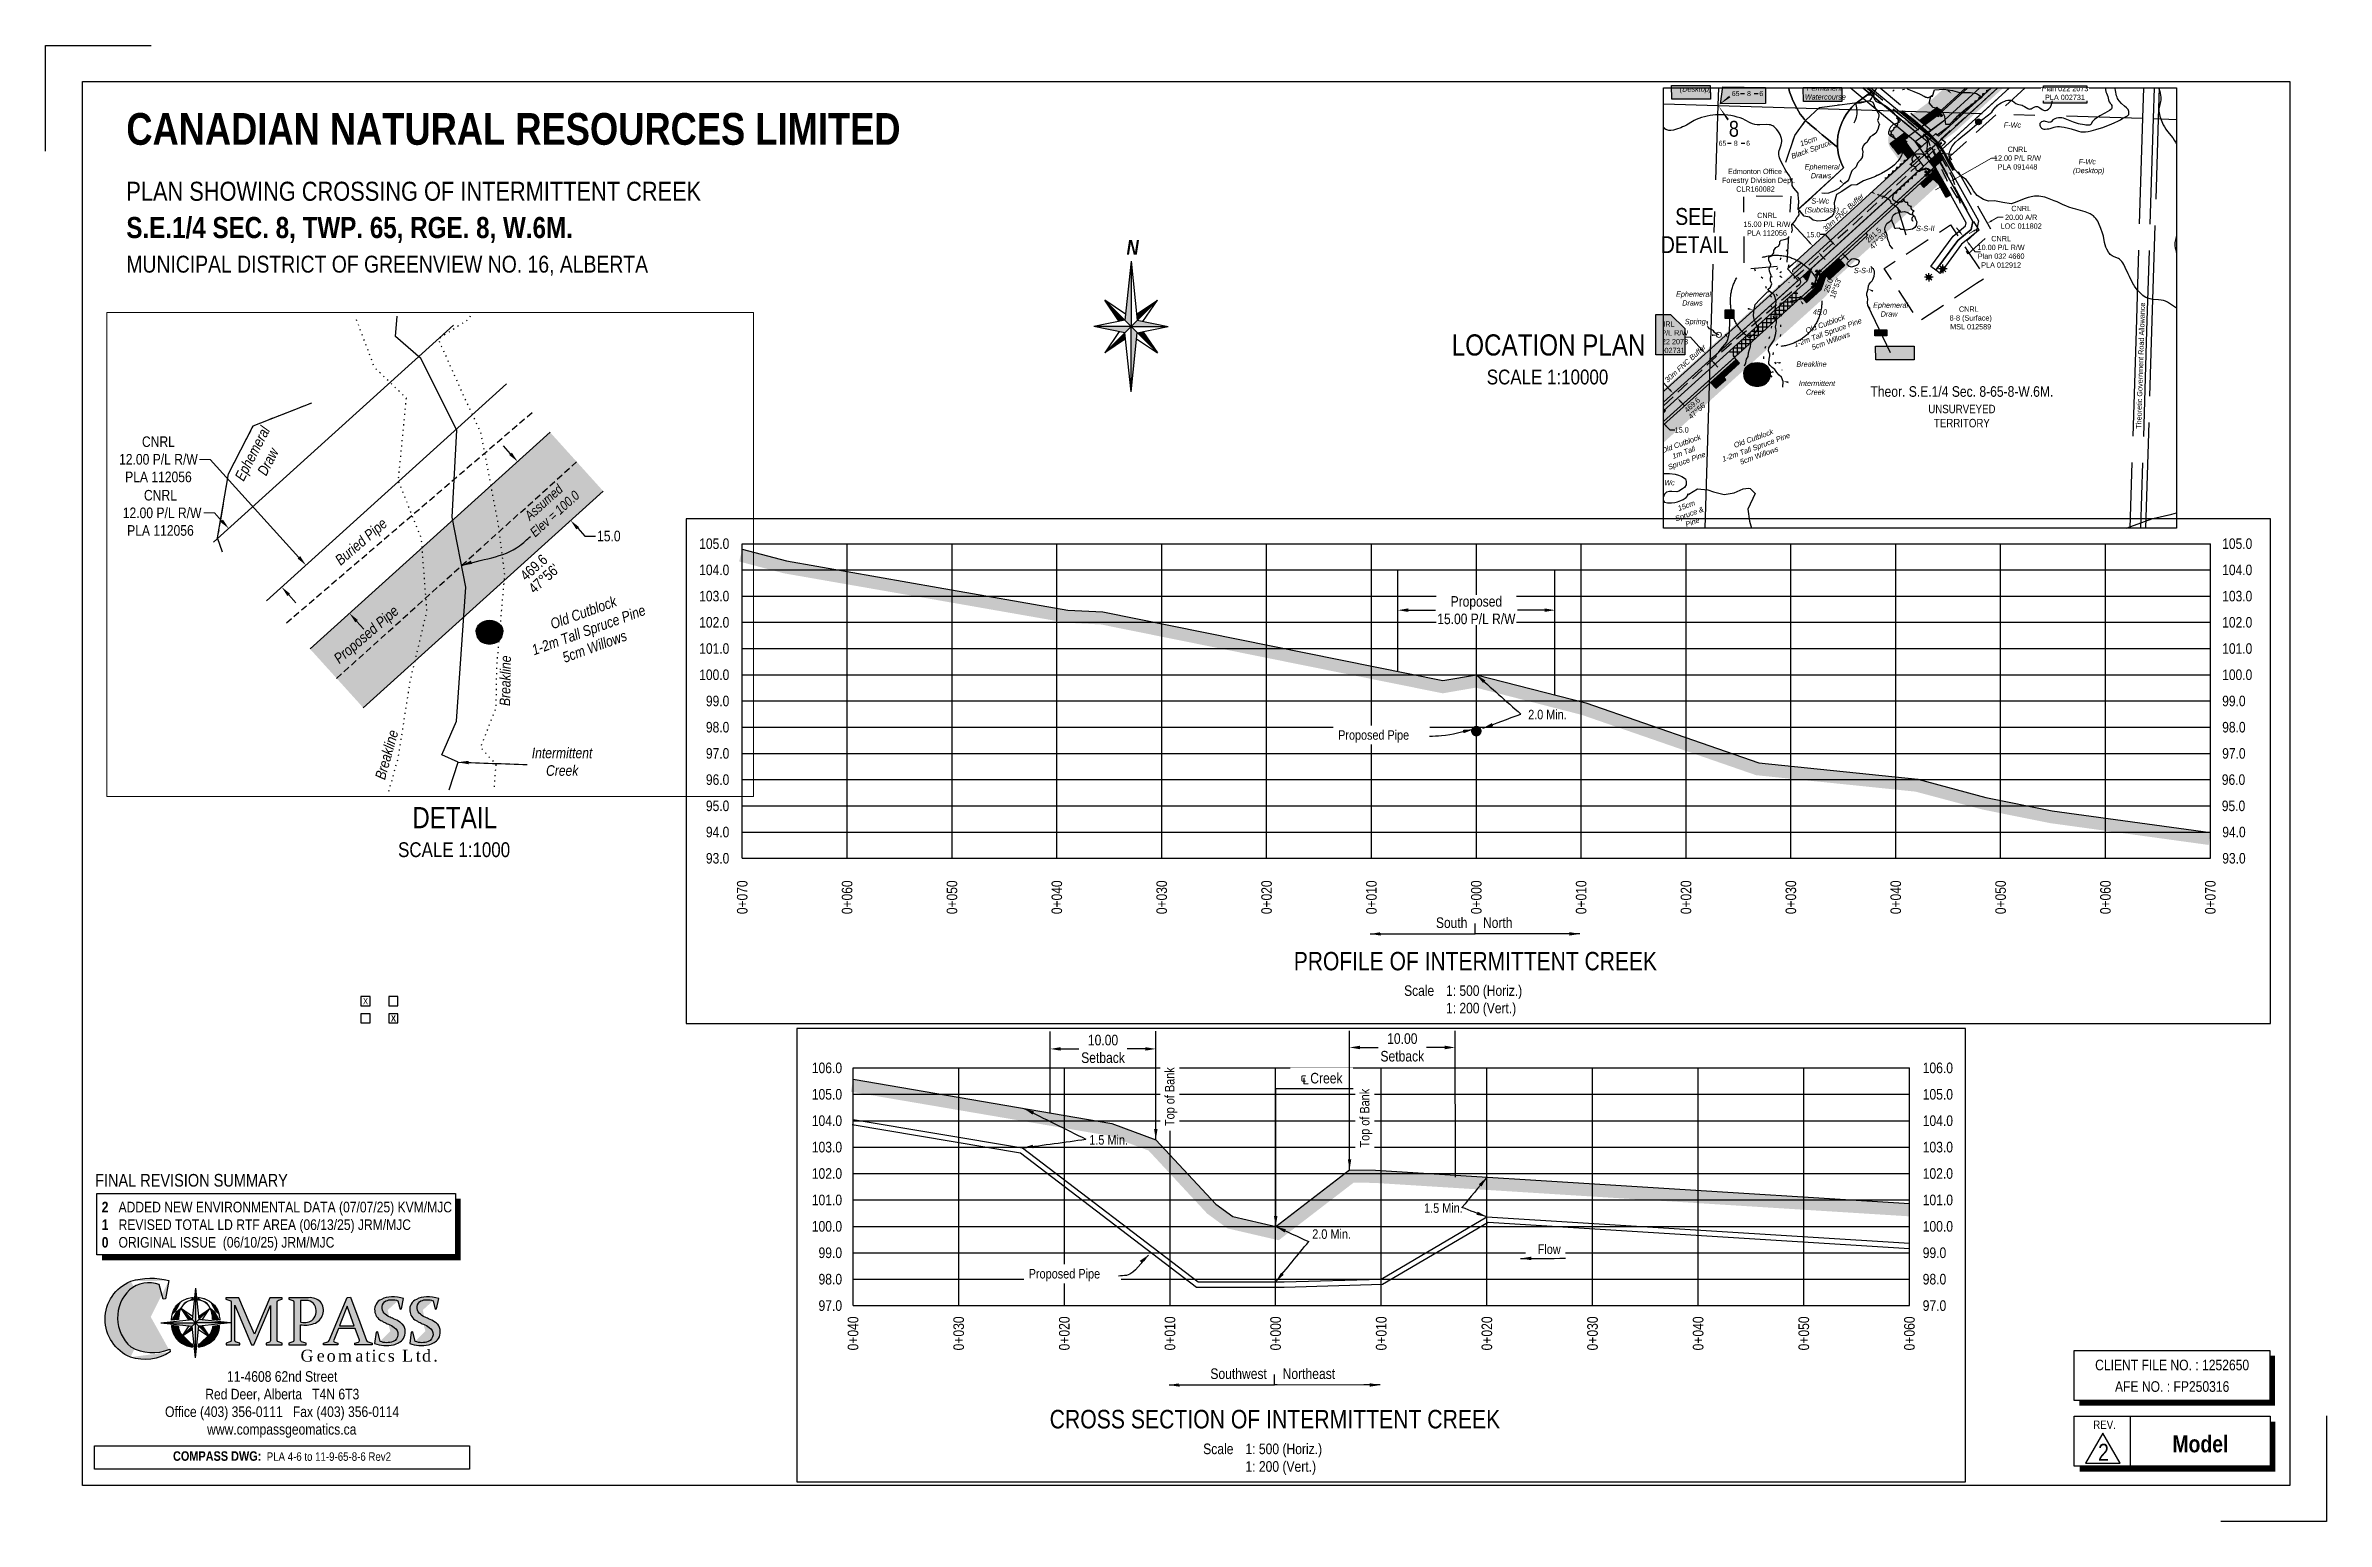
# Paper-space layout 'XING DWG #4' of a CAD drawing. Extents: x -3383 to -1224, y -17 to 1380.
# The model-space entities are those that its viewports show. They can reach past a viewport. Long polylines and large blocks are cut down to what shows.
import ezdxf
from ezdxf.enums import TextEntityAlignment as Align

# ---------------------------------------------------------------- set-up
doc = ezdxf.new("R2010")
doc.units = 0
doc.header["$LTSCALE"] = 5
doc.header["$PDSIZE"] = 5
for name, pattern in [('0', [1, 1, 0]), ('DASHED', [19.05, 12.7, -6.35]), ('foc-ACCESSROAD', [3.75, 2.5, -1.25]), ('foc-QUARTERLINE', [33, 25, -3, 2, -3]), ('foc-TIELINE', [1.875, 1.25, -0.625]), ('foc-TOPO', [1, 0.2, -0.8]), ('foc-TOPO-ephemeral', [6.25, 3.125, -0.625, 0.625, -0.625, 0.625, -0.625]), ('foc-UNSURVEYED', [12.5, 10, -2.5]), ('foc-WHEELTRACKS', [2, 0.4, -1.6]), ('UG_PIPE', [1.875, 1.25, -0.625])]:
    doc.linetypes.add(name, pattern=pattern)
doc.layers.get('Defpoints').update_dxf_attribs({"color": 9})
for name, color, linetype in [('10', 1, 'Continuous'), ('9', 3, 'Continuous'), ('AS-PIPE-UG', 44, 'UG_PIPE'), ('AS-ROADS', 254, 'Continuous'), ('AS-UNDERLAY-H', 141, 'Continuous'), ('C-AR', 13, 'foc-ACCESSROAD'), ('C-RW', 13, 'Continuous'), ('C-SYMBOL', 7, 'Continuous'), ('C-WS', 13, 'foc-ACCESSROAD'), ('C-WS-S', 8, 'Continuous'), ('CG-LOGO', 7, 'Continuous'), ('CG-NORTH', 7, 'Continuous'), ('CG-NOTES', 7, 'Continuous'), ('DETAIL-T', 7, 'Continuous'), ('F-WS', 190, 'foc-ACCESSROAD'), ('L-BD', 7, 'Continuous'), ('L-BD1', 253, 'Continuous'), ('L-DETAIL-T', 3, 'Continuous'), ('L-MON', 1, 'Continuous'), ('L-QSEC', 8, 'foc-QUARTERLINE'), ('L-ROAD-T', 7, 'Continuous'), ('L-SECLBL', 7, 'Continuous'), ('L-UNS-T', 3, 'Continuous'), ('L-USEC', 7, 'foc-UNSURVEYED'), ('P-BUFFER-H 30m', 51, 'Continuous'), ('P-BUFFER-T', 40, 'Continuous'), ('P-CROSSINGS', 250, 'Continuous'), ('P-CROSSINGS-GRID', 8, 'Continuous'), ('P-CROSSINGS-GROUND', 48, 'foc-TOPO'), ('P-CROSSINGS-LINE', 3, 'Continuous'), ('P-PROPOSED', 10, 'Continuous'), ('P-PROPOSED-H', 21, 'Continuous'), ('P-TEMP-BLUE', 146, 'Continuous'), ('P-TEMP-BLUE-BORE-H', 131, 'Continuous'), ('P-TEMP-NO CUT-H', 104, 'Continuous'), ('P-TXT', 4, 'Continuous'), ('P-WORKAREA', 113, 'Continuous'), ('P-WORKAREA-H', 111, 'Continuous'), ('S-T7', 7, 'Continuous'), ('T-BUSH', 110, '0'), ('T-BUSH-T', 110, 'Continuous'), ('T-CREEK', 160, 'Continuous'), ('T-DRAW', 143, 'foc-TOPO-ephemeral'), ('T-GENERAL', 48, 'foc-TOPO'), ('T-LOW-AREA', 48, 'foc-TOPO'), ('T-TIE', 201, 'foc-TIELINE'), ('T-WATER', 160, 'Continuous'), ('T-WATER-P3', 160, 'foc-WHEELTRACKS'), ('T-WATER-T', 170, 'Continuous'), ('WETLAND', 143, 'Continuous'), ('WETLAND-T', 146, 'Continuous')]:
    doc.layers.add(name, color=color, linetype=linetype)
for name, color, linetype, lineweight in [('AS-GENERAL', 48, 'Continuous', 18), ('C-AR-T', 13, 'Continuous', 9), ('C-RW-T', 13, 'Continuous', 9), ('C-WS-T', 13, 'Continuous', 9), ('F-WS-T', 190, 'Continuous', 9), ('T-TEXT', 48, 'Continuous', 18), ('T-TIE-T', 201, 'Continuous', 18)]:
    doc.layers.add(name, color=color, linetype=linetype, lineweight=lineweight)
doc.layers.add('P-TEMP-BLUE-H', color=7, linetype='Continuous', true_color=0x99e6ff)
doc.styles.add('140', font='ARIALN.TTF', dxfattribs={"height": 15})
doc.styles.add('175L', font='ARIALN.TTF', dxfattribs={"height": 20})
doc.styles.add('80', font='ARIALN.TTF', dxfattribs={"height": 10})
doc.styles.add('80CG', font='ARIALN.TTF', dxfattribs={"height": 10})
doc.styles.add('80L', font='ARIALN.TTF', dxfattribs={"height": 10})
doc.styles.add('80LS', font='ARIALNI.TTF', dxfattribs={"height": 10})
doc.styles.add('Crossing', font='ARIALN.TTF', dxfattribs={"height": 10})
doc.styles.add('foc-LtypeFont', font='ARIALN.TTF', dxfattribs={"height": 7.35})
doc.styles.add('SIMPLEX', font='ARIALN.TTF')
doc.styles.get("Standard").update_dxf_attribs({"font": 'ARIALN.TTF'})
doc.linetypes.add('foc-TOPO-flowdirection-NOLINE', pattern='A,0,[">",foc-LtypeFont,S=0.3,R=0,X=0,Y=-0.945],-20,[">",foc-LtypeFont,S=0.3,R=0,X=0,Y=-0.945],0', length=20)
doc.dimstyles.new('Compass 5 000', dxfattribs={"dimscale": 5, "dimtxt": 9, "dimasz": 2, "dimexe": 0.2, "dimexo": 0.0625, "dimgap": 0.5, "dimtad": 0, "dimtih": 1, "dimtoh": 1, "dimzin": 0, "dimdsep": 46, "dimtxsty": '80CG', "dimcen": 0.1, "dimse1": 1, "dimse2": 1, "dimclrd": 256, "dimclrt": 256, "dimaunit": 1, "dimadec": 4, "dimazin": 0, "dimtfac": 0.06, "dimtofl": 0, "dimtmove": 0, "dimatfit": 1, "dimfxl": 0.2, "dimtolj": 1, "dimtzin": 0, "dimlwd": -1, "dimarcsym": 0})

psp = doc.layouts.new('XING DWG #4')

# ---------------------------------------------------------------- texts
at = {"insert": (-3306.823, 1315.642), "char_height": 9, "attachment_point": 1, "style": '80L'}
psp.add_mtext_dynamic_manual_height_columns('{\\fArial Narrow|b1|i0|c0|p34;\\H3.3333x;\\C14;CANADIAN NATURAL RESOURCES LIMITED\\P}\\P{\\H2x;PLAN SHOWING CROSSING OF INTERMITTENT CREEK \\P\\H0.11111x; \\P\\fArial Narrow|b1|i0|c0|p34;\\H9.9999x;S.E.1/4 SEC. 8, TWP. 65, RGE. 8, W.6M.}\\P{\\H0.22222x; \\P\\H8.0001x;MUNICIPAL DISTRICT OF GREENVIEW NO. 16, ALBERTA}', width=732.59039, gutter_width=45, heights=[0], dxfattribs=at)
at = {"layer": 'AS-PIPE-UG', "insert": (-3083.117, 825.822, -884.69), "char_height": 9.99673, "width": 74.93907, "attachment_point": 2, "rotation": 40.585957, "style": '80LS'}
psp.add_mtext('\\pt9.99673;Proposed Pipe', dxfattribs=at)
at = {"layer": 'CG-NOTES', "attachment_point": 1, "style": '80'}
for s, insert, char_height, width in [('\\pi77.33221;11-4608 62nd Street\\P\\pi56.72171;Red Deer, Alberta   T4N 6T3\\P\\pi18.6726;Office (403) 356-0111   Fax (403) 356-0114\\P\\pi58.50547;www.compassgeomatics.ca', (-3288.856, 124.661), 10, 257.8295), ('\\pi72.52002;{\\fArial Narrow|b1|i0|c0|p34;\\H1.125x;\\C14;COMPASS DWG:}  PLA 4-6 to 11-9-65-8-6 Rev2', (-3335.16, 48.845), 8, 350.45068)]:
    psp.add_mtext(s, dxfattribs=dict(at, insert=insert, char_height=char_height, width=width))
at = {"layer": 'DETAIL-T', "color": 3, "char_height": 20, "attachment_point": 1, "style": '80CG'}
for s, insert, width in [('\\pi76.63853;LOCATION PLAN\\P\\pi109.77973;{\\H0.7x;SCALE 1:10000}', (-2128.796, 1106.14), 333.05878), ('\\pi13.9397;DETAIL\\P\\pi0.46289;{\\H0.7x;SCALE 1:1000}', (-3050.084, 658.677), 105.50559)]:
    psp.add_mtext(s, dxfattribs=dict(at, insert=insert, width=width))

msp = doc.modelspace()

# ---------------------------------------------------------------- texts
at = {"style": '80'}
for s, p in [('0+070', (365094.488, 6051222.923)), ('0+060', (365194.488, 6051222.923)), ('0+050', (365294.488, 6051222.923)), ('0+040', (365394.488, 6051222.923)), ('0+030', (365494.488, 6051222.923)), ('0+020', (365594.488, 6051222.923)), ('0+010', (365694.488, 6051222.923)), ('0+000', (365794.488, 6051222.923)), ('0+010', (365894.488, 6051222.923)), ('0+020', (365994.488, 6051222.923)), ('0+030', (366094.488, 6051222.923)), ('0+040', (366194.488, 6051222.923)), ('0+050', (366294.488, 6051222.923)), ('0+060', (366394.488, 6051222.923)), ('0+070', (366494.488, 6051222.923)), ('0+040', (365092.63, 6050744.907)), ('0+030', (365192.63, 6050744.907)), ('0+020', (365292.63, 6050744.907)), ('0+010', (365392.63, 6050744.907)), ('0+000', (365492.63, 6050744.907)), ('0+010', (365592.63, 6050744.907)), ('0+020', (365692.63, 6050744.907)), ('0+030', (365792.63, 6050744.907)), ('0+040', (365892.63, 6050744.907)), ('0+050', (365992.63, 6050744.907)), ('0+060', (366092.63, 6050744.907))]:
    msp.add_text(s, height=10, rotation=90, dxfattribs=at).set_placement(p, align=Align.MIDDLE_RIGHT)
at = {"char_height": 9, "attachment_point": 1, "style": '80L'}
for s, insert in [('2.0 Min.', (365844.038, 6051385.591)), ('1.5 Min.', (365316.241, 6050916.491)), ('1.5 Min.', (365633.202, 6050851.999)), ('2.0 Min.', (365527.321, 6050827.369))]:
    msp.add_mtext_dynamic_manual_height_columns(s, width=45.31074, gutter_width=45, heights=[0], dxfattribs=dict(at, insert=insert))
at = {"layer": 'AS-PIPE-UG', "insert": (364034.887, 6050061.035, -884.69), "char_height": 9.99673, "width": 66.27205, "attachment_point": 2, "rotation": 40.585957, "style": '80LS'}
msp.add_mtext('\\pt9.99673;Buried Pipe', dxfattribs=at)
at = {"layer": 'C-SYMBOL', "color": 3, "style": '175L'}
msp.add_text('Theor. S.E.1/4 Sec. 8-65-8-W.6M.', height=19.9933, dxfattribs=at).set_placement((360255.999, 6053080.739), align=Align.BOTTOM_CENTER)
at = {"layer": 'C-WS-T', "insert": (360232.468, 6053257.702), "char_height": 9.99665, "attachment_point": 1, "style": '80L'}
msp.add_mtext_dynamic_manual_height_columns('\\pi18.02145;CNRL\\P\\pi0.2716;8-8 (Surface)\\P\\pi1.32855;MSL 012589', width=66.2306, gutter_width=49.983, heights=[0], dxfattribs=at)
at = {"layer": 'DETAIL-T', "char_height": 10, "attachment_point": 1, "style": '80L'}
for insert in [(365725.702, 6051122.831), (365424.102, 6050624.532)]:
    msp.add_mtext_dynamic_manual_height_columns('Scale^I1: 500 (Horiz.)\\P^I1: 200 (Vert.)', width=217.1051, gutter_width=45, heights=[0], dxfattribs=dict(at, insert=insert))
at = {"layer": 'F-WS-T', "insert": (359801.171, 6053518.356), "char_height": 9.99665, "attachment_point": 1, "style": '80L'}
msp.add_mtext_dynamic_manual_height_columns('\\pi11.95254;Edmonton Office - \\P\\pi0.53072;Forestry Division Dept.\\P\\pi27.49304;CLR160082', width=114.94552, gutter_width=49.983, heights=[0], dxfattribs=at)
at = {"layer": 'L-BD', "insert": (364183.752, 6050075.875), "char_height": 9, "attachment_point": 1, "rotation": 42.06976, "style": '80L'}
msp.add_mtext_dynamic_manual_height_columns('\\pi11.27927;{\\fArial Narrow|b0|i1|c0|p34;Assumed\\P\\pi4.36044;Elev = 100.0}', width=65.96849, gutter_width=45, heights=[0], dxfattribs=at)
at = {"layer": 'L-BD1'}
for s, rotation, p in [('281.5', 42.356351, (360088.711, 6053393.017)), ("47°39'", 42.356351, (360098.308, 6053382.49)), ('25.0', 71.110424, (360003.353, 6053297.27)), ("18°53'", 71.110424, (360016.831, 6053292.658)), ('469.6', 42.06976, (359745.426, 6053071.31)), ("47°56'", 42.06976, (359754.971, 6053060.736)), ('469.6', 42.06976, (364201.714, 6050032.798)), ("47°56'", 42.06976, (364211.258, 6050022.224))]:
    msp.add_text(s, height=9.9966, rotation=rotation, dxfattribs=at).set_placement(p, align=Align.MIDDLE_CENTER)
at = {"layer": 'L-DETAIL-T', "char_height": 17.5, "attachment_point": 2, "rotation": 0, "style": '140'}
for s, insert, width in [('PROFILE OF INTERMITTENT CREEK', (365793.638, 6051154.705), 386.35804), ('CROSS SECTION OF INTERMITTENT CREEK', (365492.038, 6050656.406), 426.70467)]:
    msp.add_mtext(s, dxfattribs=dict(at, insert=insert, width=width))
at = {"layer": 'L-ROAD-T', "style": '80L'}
msp.add_text('Theoretic Government Road Allowance', height=9.99665, rotation=88.197366, dxfattribs=at).set_placement((360594.242, 6053145.667), align=Align.MIDDLE_CENTER)
at = {"layer": 'L-UNS-T', "color": 3, "insert": (360255.999, 6053050.131), "char_height": 15.99464, "attachment_point": 5, "style": '80L'}
msp.add_mtext_dynamic_manual_height_columns('UNSURVEYED TERRITORY', width=126.3714, gutter_width=47.484, heights=[0], dxfattribs=at)
at = {"layer": 'P-BUFFER-T', "char_height": 10, "attachment_point": 1, "rotation": 42.116988, "style": '80L'}
for insert in [(359990.897, 6053405.899), (359691.96, 6053120.118)]:
    msp.add_mtext_dynamic_manual_height_columns('\\pi0.37783;{\\fArial Narrow|b0|i1|c0|p34;30m FNC Buffer}', width=83.87981, gutter_width=47.516, heights=[0], dxfattribs=dict(at, insert=insert))
at = {"layer": 'S-T7', "style": '80'}
for s, p in [('105.0', (365082.172, 6051544.043)), ('104.0', (365082.172, 6051519.043)), ('103.0', (365082.172, 6051494.043)), ('102.0', (365082.172, 6051469.043)), ('101.0', (365082.172, 6051444.043)), ('100.0', (365082.172, 6051419.043)), ('99.0', (365082.172, 6051394.043)), ('98.0', (365082.172, 6051369.043)), ('97.0', (365082.172, 6051344.043)), ('96.0', (365082.172, 6051319.043)), ('96.0', (366527.774, 6051319.043)), ('95.0', (365082.172, 6051294.043)), ('95.0', (366527.774, 6051294.043)), ('94.0', (365082.172, 6051269.043)), ('94.0', (366528.205, 6051269.043)), ('93.0', (365082.172, 6051244.043)), ('93.0', (366528.205, 6051244.043)), ('106.0', (365082.283, 6050980.175)), ('105.0', (365082.283, 6050955.175)), ('104.0', (365082.283, 6050930.175)), ('103.0', (365082.283, 6050905.175)), ('102.0', (365082.283, 6050880.175)), ('101.0', (365082.283, 6050855.175)), ('100.0', (365082.283, 6050830.175)), ('99.0', (365082.283, 6050805.175)), ('98.0', (365082.283, 6050780.175)), ('97.0', (365082.283, 6050755.175))]:
    msp.add_text(s, height=10, dxfattribs=at).set_placement(p, align=Align.MIDDLE_RIGHT)
for s, p in [('105.0', (366505.844, 6051544.043)), ('104.0', (366505.844, 6051519.043)), ('103.0', (366505.844, 6051494.043)), ('102.0', (366505.844, 6051469.043)), ('101.0', (366505.844, 6051444.043)), ('100.0', (366505.844, 6051419.043)), ('99.0', (366505.844, 6051394.043)), ('98.0', (366505.844, 6051369.043)), ('97.0', (366505.844, 6051344.043)), ('106.0', (366105.225, 6050980.175)), ('105.0', (366105.225, 6050955.175)), ('104.0', (366105.225, 6050930.175)), ('103.0', (366105.225, 6050905.175)), ('102.0', (366105.225, 6050880.175)), ('101.0', (366105.225, 6050855.175)), ('100.0', (366105.225, 6050830.175)), ('99.0', (366105.225, 6050805.175)), ('98.0', (366105.225, 6050780.175)), ('97.0', (366105.225, 6050755.175))]:
    msp.add_text(s, height=10, dxfattribs=at).set_placement(p, align=Align.MIDDLE_LEFT)
at = {"layer": 'T-BUSH-T', "attachment_point": 2, "rotation": 20, "style": '80LS'}
for s, insert, char_height, width in [('15cm\\PBlack Spruce', (359963.872, 6053575.868), 9.99673, 67.29491), ('1-2m Tall Spruce Pine\\P5cm Willows', (360000.423, 6053213.269), 9.99673, 132.66028), ('1-2m Tall Spruce Pine\\P5cm Willows', (359864.669, 6052996.212), 9.99673, 132.66028), ('1m Tall\\PSpruce Pine', (359727.491, 6052986.162), 9.99673, 62.2079), ('15cm\\PSpruce &\\PPine', (359732.684, 6052885.46), 9.9967, 47.02868), ('1-2m Tall Spruce Pine\\P5cm Willows', (364251.827, 6049978.321, -884.69), 9.99673, 132.66028)]:
    msp.add_mtext(s, dxfattribs=dict(at, insert=insert, char_height=char_height, width=width))
at = {"layer": 'T-TEXT', "attachment_point": 1, "style": '80L'}
for s, width, insert, char_height in [('{\\fArial Narrow|b0|i1|c0|p34;Spring}', 33.28404, (359731.398, 6053234.202), 9.99341), ('\\pi12.81856;{\\fArial Narrow|b0|i1|c0|p34;Breakline}', 72.59955, (359929.938, 6053153.642), 9.99665)]:
    msp.add_mtext_dynamic_manual_height_columns(s, width=width, gutter_width=49.983, heights=[0], dxfattribs=dict(at, insert=insert, char_height=char_height))
at = {"layer": 'T-TEXT', "char_height": 9.99673, "width": 66.27205, "attachment_point": 2, "rotation": 20, "style": '80LS'}
for insert in [(359995.547, 6053229.724), (359859.793, 6053012.667), (359722.615, 6053002.617), (364246.951, 6049994.776, -884.69)]:
    msp.add_mtext('\\pt9.99673;Old Cutblock', dxfattribs=dict(at, insert=insert))
at = {"layer": 'T-TEXT', "char_height": 10, "attachment_point": 1, "style": '80L'}
for insert, rotation in [((364169.058, 6049888.906, -4423.448), 89.007494), ((364047.72, 6049821.579, -4423.448), 74.362951)]:
    msp.add_mtext_dynamic_manual_height_columns('\\pi12.81069;{\\fArial Narrow|b0|i1|c0|p34;Breakline}', width=72.59955, gutter_width=49.983, heights=[0], dxfattribs=dict(at, insert=insert, rotation=rotation))
at = {"layer": 'T-TIE-T', "insert": (359973.632, 6053252.215), "char_height": 9.99665, "attachment_point": 1, "style": '80L'}
msp.add_mtext_dynamic_manual_height_columns('\\pi0.31629,t70.29284;{\\fArial Narrow|b0|i1|c0|p34;45.0}', width=22.50791, gutter_width=49.983, heights=[0], dxfattribs=at)
at = {"layer": 'T-WATER-T', "attachment_point": 1, "style": '80L'}
for s, width, insert, char_height in [('\\pi13.82777;{\\fArial Narrow|b0|i1|c0|p34;Small \\P\\pi-0.02503;Permanent \\P\\pi-3.62205;Watercourse}', 55.96119, (359962.285, 6053692.812), 9.99665), ('\\pi0.30911;{\\fArial Narrow|b0|i1|c0|p34;Ephemeral\\P\\pi12.02414;Draws}', 55.96119, (359957.996, 6053527.166), 9.99665), ('\\pi8.62828;{\\fArial Narrow|b0|i1|c0|p34;Ephemeral \\P\\pi20.34332;Draws}', 72.59955, (359706.184, 6053286.066), 9.99665), ('\\pi0.30911;{\\fArial Narrow|b0|i1|c0|p34;Ephemeral\\P\\pi14.56422;Draw}', 55.96119, (360087.605, 6053265.189), 9.99665), ('\\pi7.73499;{\\fArial Narrow|b0|i1|c0|p34;Intermittent \\P\\pi21.24002;Creek}', 72.59955, (359939.668, 6053117.287), 9.99665), ('\\pi7.72542;{\\fArial Narrow|b0|i1|c0|p34;Intermittent\\P\\pi21.23497;Creek}', 72.59955, (364192.103, 6049862.192, -4423.448), 10)]:
    msp.add_mtext_dynamic_manual_height_columns(s, width=width, gutter_width=49.983, heights=[0], dxfattribs=dict(at, insert=insert, char_height=char_height))
at = {"layer": 'T-WATER-T', "insert": (363914.224, 6050110.646, -4423.448), "char_height": 10, "attachment_point": 1, "rotation": 62.805734, "style": '80L'}
msp.add_mtext_dynamic_manual_height_columns('\\pi8.61901;{\\fArial Narrow|b0|i1|c0|p34;Ephemeral \\P\\pi22.8789;Draw}', width=72.59955, gutter_width=49.983, heights=[0], dxfattribs=at)
at = {"layer": 'WETLAND-T', "char_height": 10, "attachment_point": 1, "style": '80L'}
for s, insert in [('\\pi1.38015;{\\fArial Narrow|b0|i1|c0|p34;F-Wc\\P\\pi-9.15191;(Desktop)}', (359731.256, 6053691.129)), ('\\pi1.20621;{\\fArial Narrow|b0|i1|c0|p34;S-Wc}', (360178.56, 6053684.806)), ('\\pi1.38015;{\\fArial Narrow|b0|i1|c0|p34;F-Wc\\P\\pi-9.15191;(Desktop)}', (360475.586, 6053536.808)), ('\\pi0.48656;{\\fArial Narrow|b0|i1|c0|p34;S-S-II}', (360168.839, 6053410.396)), ('\\pi0.48656;{\\fArial Narrow|b0|i1|c0|p34;S-S-II}', (360051.024, 6053330.832)), ('\\pi1.38015;{\\fArial Narrow|b0|i1|c0|p34;F-Wc}', (359678.165, 6052929.063))]:
    msp.add_mtext_dynamic_manual_height_columns(s, width=29.71801, gutter_width=47.516, heights=[0], dxfattribs=dict(at, insert=insert))

# ---------------------------------------------------------------- blocks, each defined once
blk = doc.blocks.new('cg-north')
at = {"linetype": 'Continuous'}
for points in [[(-0.3, 62), (-6.2, 6), (-0.3, 0.1)], [(-25.2, 25), (-11.6, 4.9), (-6.2, 6)], [(24.6, 25), (5, 11.8), (5.6, 6)], [(-0.3, 0.1), (-35.5, 0.1), (-6.2, -5.8)], [(5.6, 6), (-0.3, 0.1), (34.9, 0.1)], [(5.6, -5.8), (-0.3, 0.1), (-0.3, -61.7)], [(-5.6, -11.5), (-6.2, -5.8), (-25.2, -24.8)], [(11, -4.7), (5.6, -5.8), (24.6, -24.8)]]:
    blk.add_hatch(color=14, dxfattribs=at).paths.add_polyline_path(points)
at = {"color": 14, "linetype": 'Continuous'}
for p, q in [((-0.3, 62), (-6.2, 6)), ((-0.3, 62), (-0.3, 0.1)), ((-0.3, 62), (5.6, 6)), ((-0.3, 0.1), (-25.2, 25)), ((-11.6, 4.9), (-25.2, 25)), ((-5.6, 11.8), (-25.2, 25)), ((-0.3, 0.1), (24.6, 25)), ((5, 11.8), (24.6, 25)), ((11, 4.9), (24.6, 25)), ((-6.2, 6), (-35.5, 0.1)), ((-0.3, 0.1), (-35.5, 0.1)), ((-6.2, -5.8), (-35.5, 0.1)), ((-0.3, 0.1), (-25.2, -24.8)), ((-0.3, 0.1), (24.6, -24.8)), ((-0.3, -61.7), (-0.3, 0.1)), ((-0.3, 0.1), (34.9, 0.1)), ((5.6, 6), (34.9, 0.1)), ((5.6, -5.8), (34.9, 0.1)), ((-11.6, -4.7), (-25.2, -24.8)), ((-5.6, -11.5), (-25.2, -24.8)), ((-0.3, -61.7), (-6.2, -5.8)), ((-0.3, -61.7), (5.6, -5.8)), ((5, -11.5), (24.6, -24.8)), ((10.9, -4.5), (11, -4.7)), ((11, -4.7), (24.6, -24.8))]:
    blk.add_line(p, q, dxfattribs=at)
at = {"color": 14, "linetype": 'Continuous', "insert": (-10.2, 82), "char_height": 14, "width": 22.782, "attachment_point": 1, "style": '80CG'}
blk.add_mtext('\\pi5.63238;{\\fArial Narrow|b1|i1|c0|p34;N}', dxfattribs=at)
blk = doc.blocks.new('c_logo')
h = blk.add_hatch(color=256)
edge = h.paths.add_edge_path()
edge.add_arc((-141.8, -18.9), 63, 74.1661, 107.5113, ccw=False)
edge.add_line((-124.6, 41.7), (-127.8, 24.4))
edge.add_line((-127.8, 24.4), (-129.9, 24.3))
edge.add_line((-129.9, 24.3), (-133.7, 38))
edge.add_arc((-143.5, 10.5), 29.1, 70.3832, 129.1598)
edge.add_arc((-136.2, 6.6), 36.9, 134.0613, 228.3206)
edge.add_arc((-139.8, 16.8), 43.2, 241.0325, 291.7344)
edge.add_line((-123.8, -23.3), (-123.3, -25.7))
edge.add_arc((-147.3, 10.4), 43.4, 251.5179, 303.5841, ccw=False)
edge.add_arc((-146.1, 5.2), 38.8, 112.1026, 247.4698, ccw=False)
h = blk.add_hatch(color=256)
edge = h.paths.add_edge_path()
edge.add_arc((-89, 1.8), 33.4, 166.6682, 175.6601, ccw=False)
edge.add_arc((-102.3, 5.6), 19.6, 121.6531, 168.6953, ccw=False)
edge.add_arc((-99.6, 0.9), 25, 95.0736, 121.1383, ccw=False)
edge.add_line((-101.8, 25.8), (-102.1, 23.3))
edge.add_arc((-99.9, 6.4), 17.1, 97.444, 127.0912)
edge.add_arc((-98.7, 8.4), 16.4, 134.7148, 171.0442)
edge.add_arc((-73.8, 3.2), 41.8, 169.3159, 177.5034)
edge.add_line((-115.5, 5), (-122.3, 4.3))
at = {"linetype": 'Continuous'}
for points in [[(-99.4, 34.7), (-102.5, 4.9), (-99.4, 1.7)], [(-99.4, 1.7), (-132.4, 1.7), (-102.5, -1.4)], [(-112.7, 15), (-105.6, 4.5), (-102.5, 4.9)], [(-96.3, 4.9), (-99.4, 1.7), (-66.4, 1.7)], [(-96.3, -1.4), (-99.4, 1.7), (-99.4, -31.3)], [(-86.1, 15), (-96.6, 7.9), (-96.3, 4.9)], [(-102.2, -4.5), (-102.5, -1.4), (-112.7, -11.6)], [(-93.2, -1.1), (-96.3, -1.4), (-86.1, -11.6)]]:
    blk.add_hatch(color=14, dxfattribs=at).paths.add_polyline_path(points)
h = blk.add_hatch(color=256)
edge = h.paths.add_edge_path()
edge.add_arc((-99.1, 0.9), 25, 58.8617, 85.0803, ccw=False)
edge.add_arc((-96.4, 5.6), 19.6, 11.3047, 58.3469, ccw=False)
edge.add_arc((-109.7, 1.8), 33.4, 4.3278, 13.3318, ccw=False)
edge.add_line((-76.4, 4.3), (-83.2, 5))
edge.add_arc((-124.9, 3.2), 41.8, 2.487, 10.6841)
edge.add_arc((-100.1, 8.4), 16.4, 8.9558, 45.2852)
edge.add_arc((-98.8, 6.4), 17.1, 52.9088, 82.7833)
edge.add_line((-96.7, 23.3), (-97, 25.8))
h = blk.add_hatch(color=256)
edge = h.paths.add_edge_path()
edge.add_line((-48.6, 2.5), (-58.3, 25.6))
edge.add_line((-58.3, 25.6), (-70.6, 25.6))
edge.add_line((-70.6, 25.6), (-70.6, 24.2))
edge.add_line((-70.6, 24.2), (-66.8, 23))
edge.add_arc((-67.2, 21.6), 1.5, 0, 72.6157, ccw=False)
edge.add_line((-65.7, 21.6), (-65.7, 2.5))
edge.add_line((-65.7, 2.5), (-65.7, -14.9))
edge.add_arc((-67.2, -14.9), 1.5, -73.424, 0, ccw=False)
edge.add_line((-66.8, -16.3), (-70.5, -17.4))
edge.add_line((-70.5, -17.4), (-70.5, -18.9))
edge.add_line((-70.5, -18.9), (-57.6, -18.9))
edge.add_line((-57.6, -18.9), (-57.6, -17.5))
edge.add_line((-57.6, -17.5), (-61.1, -16.4))
edge.add_arc((-60.6, -15), 1.5, 180, 252.4646, ccw=False)
edge.add_line((-62.1, -15), (-62.1, 2.5))
edge.add_line((-62.1, 2.5), (-62.1, 18.4))
edge.add_line((-62.1, 18.4), (-46.4, -18.9))
edge.add_line((-46.4, -18.9), (-44.1, -18.9))
edge.add_line((-44.1, -18.9), (-35, 2.5))
edge.add_line((-35, 2.5), (-28.3, 18.3))
edge.add_line((-28.3, 18.3), (-28.3, 2.5))
edge.add_line((-28.3, 2.5), (-28.3, -15))
edge.add_arc((-29.8, -15), 1.5, -73.424, 0, ccw=False)
edge.add_line((-29.4, -16.4), (-32.7, -17.4))
edge.add_line((-32.7, -17.4), (-32.7, -18.9))
edge.add_line((-32.7, -18.9), (-17.3, -18.9))
edge.add_line((-17.3, -18.9), (-17.3, -17.5))
edge.add_line((-17.3, -17.5), (-21, -16.3))
edge.add_arc((-20.5, -14.9), 1.5, 180, 252.4646, ccw=False)
edge.add_line((-22, -14.9), (-22, 2.5))
edge.add_line((-22, 2.5), (-22, 21.7))
edge.add_arc((-20.5, 21.7), 1.5, 107.3843, 180, ccw=False)
edge.add_line((-21, 23.1), (-17.4, 24.2))
edge.add_line((-17.4, 24.2), (-17.4, 25.6))
edge.add_line((-17.4, 25.6), (-29.1, 25.6))
edge.add_line((-29.1, 25.6), (-38.8, 2.5))
edge.add_line((-38.8, 2.5), (-43.7, -9.1))
edge.add_line((-43.7, -9.1), (-48.6, 2.5))
h = blk.add_hatch(color=256)
h.paths.add_polyline_path([(7.6, 25.6), (-11.1, 25.6), (-11.1, 24.2), (-7.3, 23, -0.326805), (-6.3, 21.6), (-6.3, -14.9, -0.331803), (-7.4, -16.3), (-11.1, -17.4), (-11.1, -18.9), (5.3, -18.9), (5.3, -17.5), (1, -16.2, -0.327162), (0, -14.7), (0, 0, 0.135693), (12.6, 1, 0.518306), (18.8, 21.8, 0.201798)])
h.paths.add_polyline_path([(0, 22.9, -0.05909), (7.3, 22.8, -0.236459), (13.3, 18.7, -0.297964), (11.9, 5.1, -0.269959), (0.5, 2.5, -0.011455), (0, 2.6)], flags=16)
h = blk.add_hatch(color=256)
h.paths.add_polyline_path([(47.4, 26.1), (44.1, 25.8), (34.4, 2.5), (27.1, -15, -0.225541), (25.7, -16.2), (21.8, -17.4), (21.8, -18.9), (34.7, -18.9), (35.3, -18.9), (35.3, -17.5), (32.4, -16.6, -0.43446), (31.4, -14.6), (35.8, -3.6), (51.8, -3.6), (55.7, -14.5, -0.430441), (54.7, -16.5), (51.5, -17.4), (51.5, -18.9), (67.8, -18.9), (67.8, -17.5), (63.9, -16.3, -0.232291), (62.4, -14.9), (56.1, 2.5)])
h.paths.add_polyline_path([(44.1, 17.7), (49.6, 2.5), (50.9, -1.1), (36.8, -1.1), (38.2, 2.5)], flags=16)
h = blk.add_hatch(color=256)
edge = h.paths.add_edge_path()
edge.add_arc((103.3, 50.8), 54.1, 243.1997, 248.1345)
edge.add_arc((69.9, -30.2), 33.5, 55.7647, 66.7239, ccw=False)
edge.add_arc((84.5, -9), 7.7, -65.6478, 57.1428, ccw=False)
edge.add_arc((81.8, 0.7), 17.7, 248.3428, 289.4425, ccw=False)
edge.add_line((75.3, -15.8), (73.1, -6.7))
edge.add_line((73.1, -6.7), (71.7, -6.9))
edge.add_line((71.7, -6.9), (70.1, -17.8))
edge.add_arc((81.2, 14.2), 33.9, 250.8905, 281.4155)
edge.add_arc((84.6, -3.1), 16.2, 281.7683, 321.9948)
edge.add_arc((87.3, -7), 11.8, 328.8789, 398.35)
edge.add_arc((79.7, -17.6), 24.7, 46.7096, 54.4302)
edge.add_arc((79.7, -17.6), 24.7, 54.4302, 70.3091)
edge.add_arc((139.4, 119.6), 125, 243.6166, 245.7228, ccw=False)
edge.add_arc((89.5, 20.6), 14.2, 223.2297, 246.3738, ccw=False)
edge.add_arc((84.7, 16.1), 7.62, 121.2723, 223.353, ccw=False)
edge.add_arc((86.6, 7.5), 16.2, 69.6826, 111.1397, ccw=False)
edge.add_line((92.2, 22.7), (94.3, 14.7))
edge.add_line((94.3, 14.7), (95.6, 14.9))
edge.add_line((95.6, 14.9), (97.6, 24.9))
edge.add_arc((87.2, -14.4), 40.7, 75.2956, 91.6843)
edge.add_arc((86, 5.6), 20.7, 89.7518, 117.221)
edge.add_arc((80.5, 14.4), 10.4, 112.8657, 186.9967)
edge.add_arc((81.9, 14.2), 11.8, 185.0082, 240.0685)
edge.add_arc((103.3, 50.8), 54.1, 239.829, 243.1997)
h = blk.add_hatch(color=256)
edge = h.paths.add_edge_path()
edge.add_arc((136.5, 50.8), 54.1, 243.1997, 248.1345)
edge.add_arc((103.1, -30.2), 33.5, 55.7647, 66.7239, ccw=False)
edge.add_arc((117.7, -9), 7.7, -65.6478, 57.1428, ccw=False)
edge.add_arc((115, 0.7), 17.7, 248.3428, 289.4425, ccw=False)
edge.add_line((108.5, -15.8), (106.3, -6.7))
edge.add_line((106.3, -6.7), (104.8, -6.9))
edge.add_line((104.8, -6.9), (103.3, -17.8))
edge.add_arc((114.4, 14.2), 33.9, 250.8905, 281.4155)
edge.add_arc((117.8, -3.1), 16.2, 281.7683, 321.9948)
edge.add_arc((120.5, -7), 11.8, 328.8789, 398.35)
edge.add_arc((112.8, -17.6), 24.7, 46.7096, 54.4302)
edge.add_arc((112.8, -17.6), 24.7, 54.4302, 70.3091)
edge.add_arc((172.5, 119.6), 125, 243.6166, 245.7228, ccw=False)
edge.add_arc((122.7, 20.6), 14.2, 223.2297, 246.3738, ccw=False)
edge.add_arc((117.9, 16.1), 7.62, 121.2723, 223.353, ccw=False)
edge.add_arc((119.8, 7.5), 16.2, 69.6826, 111.1397, ccw=False)
edge.add_line((125.4, 22.7), (127.5, 14.7))
edge.add_line((127.5, 14.7), (128.8, 14.9))
edge.add_line((128.8, 14.9), (130.8, 24.9))
edge.add_arc((120.4, -14.4), 40.7, 75.2956, 91.6843)
edge.add_arc((119.2, 5.6), 20.7, 89.7518, 117.221)
edge.add_arc((113.7, 14.4), 10.4, 112.8657, 186.9967)
edge.add_arc((115.1, 14.2), 11.8, 185.0082, 240.0685)
edge.add_arc((136.5, 50.8), 54.1, 239.829, 243.1997)
h = blk.add_hatch(color=256)
edge = h.paths.add_edge_path()
edge.add_arc((-89, 3), 33.4, 186.7164, 193.3318)
edge.add_arc((-102.3, -0.8), 19.6, 191.3047, 238.3469)
edge.add_arc((-99.6, 3.9), 25, 238.8617, 264.5936)
edge.add_line((-102, -21), (-102.2, -18.5))
edge.add_arc((-99.9, -1.6), 17.1, 232.9088, 262.0641, ccw=False)
edge.add_arc((-98.7, -3.6), 16.4, 188.9558, 225.2852, ccw=False)
edge.add_arc((-73.8, 1.6), 41.8, 184.3813, 190.6841, ccw=False)
edge.add_line((-115.5, -1.6), (-122.2, -0.9))
h = blk.add_hatch(color=256)
edge = h.paths.add_edge_path()
edge.add_arc((-124.9, 1.6), 41.8, 349.3159, 355.6284, ccw=False)
edge.add_arc((-100.1, -3.6), 16.4, 314.7148, 351.0442, ccw=False)
edge.add_arc((-98.8, -1.6), 17.1, 277.7082, 307.0912, ccw=False)
edge.add_line((-96.5, -18.5), (-96.8, -21))
edge.add_arc((-99.1, 3.9), 25, 275.2524, 301.1383)
edge.add_arc((-96.4, -0.8), 19.6, 301.6531, 348.6953)
edge.add_arc((-109.7, 3), 33.4, 346.6682, 353.2958)
edge.add_line((-76.6, -0.9), (-83.3, -1.6))
at = {"color": 14, "linetype": 'Continuous'}
for p, q in [((-99.4, 34.7), (-102.5, 4.9)), ((-99.4, 34.7), (-99.4, 1.7)), ((-99.4, 34.7), (-96.3, 4.9)), ((-132.4, 1.7), (-102.5, 4.9)), ((-132.4, 1.7), (-102.5, -1.4)), ((-132.4, 1.7), (-99.4, 1.7)), ((-99.4, 1.7), (-112.7, 15)), ((-105.6, 4.5), (-112.7, 15)), ((-102.2, 7.9), (-112.7, 15)), ((-99.4, 1.7), (-112.7, -11.6)), ((-99.4, 1.7), (-86.1, 15)), ((-66.4, 1.7), (-99.4, 1.7)), ((-99.4, 1.7), (-86.1, -11.6)), ((-99.4, -31.3), (-99.4, 1.7)), ((-96.6, 7.9), (-86.1, 15)), ((-66.4, 1.7), (-96.3, 4.9)), ((-66.4, 1.7), (-96.3, -1.4)), ((-93.2, 4.5), (-86.1, 15)), ((-105.6, -1.1), (-112.7, -11.6)), ((-102.2, -4.5), (-112.7, -11.6)), ((-99.4, -31.3), (-102.5, -1.4)), ((-99.4, -31.3), (-96.3, -1.4)), ((-96.6, -4.5), (-86.1, -11.6)), ((-93.2, -1.1), (-86.1, -11.6))]:
    blk.add_line(p, q, dxfattribs=at)
at = {"flags": 128}
for points in [[(-160.8, 41.1, -0.146532), (-124.6, 41.7), (-127.8, 24.4), (-129.9, 24.3), (-133.7, 38, 0.262236), (-161.9, 33.1, 0.436158), (-160.8, -21, 0.22491), (-123.8, -23.3), (-123.3, -25.7, -0.231173), (-161, -30.7, -0.670499)], [(-122.3, 4.3, -0.039254), (-121.5, 9.5, -0.208192), (-112.6, 22.3, -0.114221), (-101.8, 25.8), (-102.1, 23.3, 0.130087), (-110.2, 20, 0.159858), (-114.8, 10.9, 0.03574), (-115.5, 5)], [(-97, 25.8, -0.114902), (-86.2, 22.3, -0.208192), (-77.2, 9.5, -0.039307), (-76.4, 4.3), (-83.2, 5, 0.035782), (-83.9, 10.9, 0.159858), (-88.5, 20, 0.131095), (-96.7, 23.3)], [(-48.6, 2.5), (-58.3, 25.6), (-70.6, 25.6), (-70.6, 24.2), (-66.8, 23, -0.327892), (-65.7, 21.6), (-65.7, 2.5), (-65.7, -14.9, -0.331803), (-66.8, -16.3), (-70.5, -17.4), (-70.5, -18.9), (-57.6, -18.9), (-57.6, -17.5), (-61.1, -16.4, -0.327162), (-62.1, -15), (-62.1, 2.5), (-62.1, 18.4), (-46.4, -18.9), (-44.1, -18.9), (-35, 2.5), (-28.3, 18.3), (-28.3, 2.5), (-28.3, -15, -0.331803), (-29.4, -16.4), (-32.7, -17.4), (-32.7, -18.9), (-17.3, -18.9), (-17.3, -17.5), (-21, -16.3, -0.327162), (-22, -14.9), (-22, 2.5), (-22, 21.7, -0.327892), (-21, 23.1), (-17.4, 24.2), (-17.4, 25.6), (-29.1, 25.6), (-38.8, 2.5), (-43.7, -9.1)], [(78.9, 2.5, 0.021535), (83.1, 0.5, -0.047855), (88.7, -2.5, -0.593701), (87.7, -16, -0.181278), (75.3, -15.8), (73.1, -6.7), (71.7, -6.9), (70.1, -17.8, 0.133984), (87.9, -19, 0.177346), (97.4, -13.1, 0.312763), (96.6, 0.4, 0.0337), (94, 2.5, 0.069396), (88, 5.6, -0.00919), (83.8, 7.6, -0.10133), (79.2, 10.9, -0.477408), (80.8, 22.6, -0.18289), (92.2, 22.7), (94.3, 14.7), (95.6, 14.9), (97.6, 24.9, 0.071631), (86.1, 26.3, 0.120434), (76.5, 24, 0.335231), (70.2, 13.1, 0.244978), (76.1, 4, 0.014709)], [(112.1, 2.5, 0.021535), (116.3, 0.5, -0.047855), (121.9, -2.5, -0.593701), (120.9, -16, -0.181278), (108.5, -15.8), (106.3, -6.7), (104.8, -6.9), (103.3, -17.8, 0.133984), (121.1, -19, 0.177346), (130.6, -13.1, 0.312763), (129.8, 0.4, 0.0337), (127.2, 2.5, 0.069396), (121.2, 5.6, -0.00919), (117, 7.6, -0.10133), (112.4, 10.9, -0.477408), (113.9, 22.6, -0.18289), (125.4, 22.7), (127.5, 14.7), (128.8, 14.9), (130.8, 24.9, 0.071631), (119.2, 26.3, 0.120434), (109.7, 24, 0.335231), (103.4, 13.1, 0.244978), (109.3, 4, 0.014709)], [(-122.2, -0.9, 0.028873), (-121.5, -4.7, 0.208192), (-112.6, -17.5, 0.11275), (-102, -21), (-102.2, -18.5, -0.127905), (-110.2, -15.2, -0.159858), (-114.8, -6.1, -0.027508), (-115.5, -1.6)], [(-83.3, -1.6, -0.02755), (-83.9, -6.1, -0.159858), (-88.5, -15.2, -0.128915), (-96.5, -18.5), (-96.8, -21, 0.113431), (-86.2, -17.5, 0.208192), (-77.2, -4.7, 0.028926), (-76.6, -0.9)]]:
    blk.add_lwpolyline(points, format="xyb", close=True, dxfattribs=at)
for points in [[(-11.1, -18.9), (5.3, -18.9), (5.3, -17.5), (1, -16.2, -0.327162), (0, -14.7), (0, 0, 0.135693), (12.6, 1, 0.518306), (18.8, 21.8, 0.201798), (7.6, 25.6), (-11.1, 25.6), (-11.1, 24.2), (-7.3, 23, -0.326805), (-6.3, 21.6), (-6.3, -14.9, -0.331803), (-7.4, -16.3), (-11.1, -17.4), (-11.1, -18.9), (1.8, -18.9)], [(0.5, 2.5, 0.269959), (11.9, 5.1, 0.297964), (13.3, 18.7, 0.236459), (7.3, 22.8, 0.05909), (0, 22.9), (0, 2.6, 0.011455), (0.5, 2.5, 0.011455)], [(34.7, -18.9), (21.8, -18.9), (21.8, -17.4), (25.7, -16.2, 0.225541), (27.1, -15), (34.4, 2.5), (44.1, 25.8), (47.4, 26.1), (56.1, 2.5), (62.4, -14.9, 0.232291), (63.9, -16.3), (67.8, -17.5), (67.8, -18.9), (51.5, -18.9), (51.5, -17.4), (54.7, -16.5, 0.430441), (55.7, -14.5), (51.8, -3.6), (35.8, -3.6), (31.4, -14.6, 0.43446), (32.4, -16.6), (35.3, -17.5), (35.3, -18.9), (21.8, -18.9)]]:
    blk.add_lwpolyline(points, format="xyb", dxfattribs=at)
blk.add_lwpolyline([(50.9, -1.1), (49.6, 2.5), (44.1, 17.7), (38.2, 2.5), (36.8, -1.1)], close=True, dxfattribs=at)
at = {"insert": (0, -23.7), "char_height": 11.25, "width": 132.416, "attachment_point": 1, "style": '80CG'}
blk.add_mtext('{\\fBook Antiqua|b0|i0|c0|p18;\\T1.25;Geomatics Ltd.}', dxfattribs=at)
blk = doc.blocks.new('*U570')
for p, q in [((-2059, 1297), (-2059, 1297)), ((100, -100), (100, -100))]:
    blk.add_line(p, q)
at = {"color": 2}
blk.add_lwpolyline([(-2024.2, 1263), (65.3, 1263), (65.3, -66), (-2024.2, -66)], close=True, dxfattribs=at)
at = {"layer": 'Defpoints', "ltscale": 5}
for p, q in [((-2059, 1297), (-1959, 1297)), ((-2059, 1197), (-2059, 1297)), ((100, 0), (100, -100)), ((100, -100), (0, -100))]:
    blk.add_line(p, q, dxfattribs=at)
blk = doc.blocks.new('FileNumbers')
at = {"layer": 'CG-NOTES', "flags": 128}
blk.add_lwpolyline([(0, -47.4), (0, 0), (185.1, 0), (185.1, -47.4)], close=True, dxfattribs=at)
at = {"layer": 'CG-NOTES', "const_width": 5, "flags": 128}
blk.add_lwpolyline([(187.6, -5), (187.6, -49.9), (5, -49.9)], dxfattribs=at)
at = {"layer": 'CG-NOTES', "char_height": 10, "attachment_point": 5, "style": '80'}
for s, width, insert in [('CLIENT FILE NO. : 1252650', 184.776, (92.7, -13.9)), ('AFE NO. : FP250316', 184.866, (92.7, -34.3))]:
    blk.add_mtext_dynamic_manual_height_columns(s, width=width, gutter_width=45, heights=[0], dxfattribs=dict(at, insert=insert))
blk = doc.blocks.new('*U232')
at = {"layer": 'CG-NOTES'}
for p, q in [((-339.4, 0), (0, 0)), ((-339.4, -22.4), (-339.4, 0)), ((0, 0), (0, -22.4)), ((-339.4, -58.2), (-339.4, -22.4)), ((0, -22.4), (0, -58.2)), ((0, -58.2), (-339.4, -58.2))]:
    blk.add_line(p, q, dxfattribs=at)
at = {"layer": 'CG-NOTES', "const_width": 5, "flags": 128}
for points in [[(2.5, -22.5), (2.5, -60.7), (-334.4, -60.7)], [(2.5, -22.5), (2.5, -5)]]:
    blk.add_lwpolyline(points, dxfattribs=at)
at = {"insert": (-341.1, 18.5), "char_height": 12, "attachment_point": 1, "style": '80L'}
blk.add_mtext_dynamic_manual_height_columns('{\\C14;FINAL REVISION SUMMARY}', width=182.551, gutter_width=45, heights=[0], dxfattribs=at)
blk = doc.blocks.new('*U722')
at = {"layer": 'CG-NOTES'}
blk.add_blockref('*U232', (339.4, 58.2), dxfattribs=at)
at = {"layer": 'CG-NOTES', "insert": (4.6, 4), "char_height": 10, "attachment_point": 7, "style": '80'}
blk.add_mtext_dynamic_manual_height_columns('{\\fArial Narrow|b1|i0|c0|p34;\\C14;2   }ADDED NEW ENVIRONMENTAL DATA (07/07/25) KVM/MJC {\\fArial Narrow|b1|i0|c0|p34;\\C14;\\P1   }REVISED TOTAL LD RTF AREA{\\fArial Narrow|b1|i0|c0|p34;\\C14; }(06/13/25) JRM/MJC{\\fArial Narrow|b1|i0|c0|p34;\\C14; \\P0}   ORIGINAL ISSUE  (06/10/25) JRM/MJC ', width=331.161, gutter_width=45, heights=[0], dxfattribs=at)
blk = doc.blocks.new('blk_rev_page')
blk.add_line((-56.6, 26), (-56.6, -21.3))
at = {"color": 5, "flags": 128}
blk.add_lwpolyline([(-82.4, 10.1), (-98.9, -18.5), (-65.9, -18.5)], close=True, dxfattribs=at)
at = {"layer": 'CG-NOTES', "flags": 128}
blk.add_lwpolyline([(-109.5, -21.3), (-109.5, 26), (75.9, 26), (75.9, -21.3)], close=True, dxfattribs=at)
at = {"layer": 'CG-NOTES', "const_width": 5, "flags": 128}
blk.add_lwpolyline([(78.4, 21), (78.4, -23.8), (-104.5, -23.8)], dxfattribs=at)
at = {"attachment_point": 1}
for s, width, insert, char_height, style in [('\\pi4.196;REV.', 28.288, (-95.7, 22), 8, '80L'), ('\\pi8.09191;{\\C14;2}', 24.893, (-95, 0), 16, '80')]:
    blk.add_mtext_dynamic_manual_height_columns(s, width=width, gutter_width=45, heights=[0], dxfattribs=dict(at, insert=insert, char_height=char_height, style=style))
at = {"layer": 'CG-NOTES', "linetype": 'Continuous', "insert": (9.9, -0.2), "char_height": 16, "attachment_point": 5, "style": '80CG'}
blk.add_mtext('{\\fArial Narrow|b1|i0|c0|p34;\\C14;Model}', dxfattribs=at)
blk = doc.blocks.new('xing2')
h = blk.add_hatch(color=50)
h.dxf.hatch_style = 1
edge = h.paths.add_edge_path()
edge.add_ellipse((0, 0), major_axis=(-12.5, 0), ratio=0.816297, start_angle=0, end_angle=360)
h = blk.add_hatch(color=250)
h.dxf.hatch_style = 1
edge = h.paths.add_edge_path()
edge.add_ellipse((0, -2), major_axis=(-12.5, 0), ratio=0.816297, start_angle=0, end_angle=180)
edge.add_line((12.5, -2), (12.5, 0))
edge.add_ellipse((0, 0), major_axis=(-12.5, 0), ratio=0.816297, start_angle=0, end_angle=180, ccw=False)
edge.add_line((-12.5, 0), (-12.5, -2))
at = {"color": 250}
blk.add_ellipse((0, 0), major_axis=(-12.5, 0), ratio=0.816297, dxfattribs=at)
blk.add_ellipse((0, -2), major_axis=(-12.5, 0), ratio=0.816297, start_param=0, end_param=3.141593, dxfattribs=at)
at = {"color": 250, "style": 'Crossing'}
blk.add_attdef('CROSSING', text='', height=9, dxfattribs=at).set_placement((0.1, 0), align=Align.MIDDLE_CENTER)
at = {"color": 250, "style": 'Crossing', "flags": 1}
for tag, p in [('DESCRIPTION', (0.1, -25.8)), ('OWNER', (0.1, -12.5)), ('LOCATION', (0.1, -39.3)), ('DWG_REF', (0.1, -52.8))]:
    blk.add_attdef(tag, text='', height=9, dxfattribs=at).set_placement(p, align=Align.MIDDLE_CENTER)
blk = doc.blocks.new('*U574')
for points in [[(0, 0), (8.6, 0), (8.6, 8.6), (0, 8.6)], [(26.4, 0), (35, 0), (35, 8.6), (26.4, 8.6)]]:
    blk.add_lwpolyline(points, close=True)
at = {"insert": (4.3, 4.3), "char_height": 6, "attachment_point": 5, "style": '80'}
blk.add_mtext_dynamic_manual_height_columns('X', width=6, gutter_width=50, heights=[0], dxfattribs=at)
blk = doc.blocks.new('*U674')
for points in [[(0, 0), (8.6, 0), (8.6, 8.6), (0, 8.6)], [(26.4, 0), (35, 0), (35, 8.6), (26.4, 8.6)]]:
    blk.add_lwpolyline(points, close=True)
at = {"color": 240, "insert": (30.7, 4.3), "char_height": 6, "attachment_point": 5, "style": '80'}
blk.add_mtext_dynamic_manual_height_columns('{\\fArial Narrow|b1|i0|c0|p34;X}', width=5.379, gutter_width=50, heights=[0], dxfattribs=at)
blk = doc.blocks.new('*D639')
at = {"layer": 'Defpoints', "color": 0, "transparency": 16777216}
for p in [(-2918.4, 1002), (-2886.2, 930), (-2868.2, 946.3)]:
    blk.add_point(p, dxfattribs=at)
at = {"layer": 'P-TXT', "transparency": 16777216}
for p, q in [((-2943.1, 993.1), (-2949.9, 1000.5)), ((-2879.5, 922.6), (-2872.8, 915.2)), ((-2872.8, 915.2), (-2862.8, 915.2))]:
    blk.add_line(p, q, dxfattribs=at)
for points in [[(-2941.9, 994.2), (-2944.4, 992), (-2936.4, 985.7)], [(-2878.3, 923.7), (-2880.8, 921.5), (-2886.2, 930)]]:
    blk.add_solid(points, dxfattribs=at)
at = {"layer": 'P-TXT', "transparency": 16777216, "insert": (-2850.1, 915.2), "char_height": 10, "attachment_point": 5, "style": '80CG'}
blk.add_mtext('\\A1;15.0', dxfattribs=at)
blk = doc.blocks.new('L-SECLBL')
at = {"layer": '9', "color": 7}
for p, q in [((-5.1, -27.8), (-12.3, -27.8)), ((20.7, -27.8), (13.5, -27.8))]:
    blk.add_line(p, q, dxfattribs=at)
at = {"layer": '10', "color": 2, "style": 'SIMPLEX'}
blk.add_attdef('SEC', text='', height=30, dxfattribs=at).set_placement((0, 0), align=Align.MIDDLE)
at = {"layer": '10', "color": 5, "style": '80L'}
blk.add_attdef('TWP', text='', height=9.5, dxfattribs=at).set_placement((-14.4, -27.4), align=Align.MIDDLE_RIGHT)
blk.add_attdef('RGE', text='', height=9.5, dxfattribs=at).set_placement((3.6, -27.4), align=Align.MIDDLE_CENTER)
blk.add_attdef('MER', text='', height=9.5, dxfattribs=at).set_placement((23.2, -27.4), align=Align.MIDDLE_LEFT)
blk = doc.blocks.new('*D385')
at = {"layer": 'C-AR-T', "transparency": 16777216}
for p, q in [((360313.1, 6053420.3), (360324, 6053426.5)), ((360324, 6053426.5), (360334, 6053426.5)), ((360278.2, 6053400.5), (360269.5, 6053395.6))]:
    blk.add_line(p, q, dxfattribs=at)
for points in [[(360277.4, 6053402), (360279, 6053399.1), (360286.9, 6053405.5)], [(360312.3, 6053421.7), (360313.9, 6053418.8), (360304.4, 6053415.4)]]:
    blk.add_solid(points, dxfattribs=at)
at = {"layer": 'Defpoints', "color": 0, "transparency": 16777216}
for p in [(360260.9, 6053451.4), (360278.4, 6053461.3), (360304.4, 6053415.4)]:
    blk.add_point(p, dxfattribs=at)
at = {"layer": 'C-AR-T', "transparency": 16777216, "insert": (360368.3, 6053426.5), "char_height": 10, "attachment_point": 5, "style": '80CG'}
blk.add_mtext('\\A1;CNRL\\P20.00 A/R\\PLOC 011802', dxfattribs=at)
blk = doc.blocks.new('*D402')
at = {"layer": 'C-RW-T', "transparency": 16777216}
for p, q in [((359742.5, 6053199.4), (359732.5, 6053199.4)), ((359763.8, 6053175.9), (359742.5, 6053199.4)), ((359787.4, 6053150), (359794.1, 6053142.6))]:
    blk.add_line(p, q, dxfattribs=at)
for points in [[(359765.1, 6053177), (359762.6, 6053174.8), (359770.6, 6053168.5)], [(359788.6, 6053151.1), (359786.2, 6053148.9), (359780.7, 6053157.4)]]:
    blk.add_solid(points, dxfattribs=at)
at = {"layer": 'Defpoints', "color": 0, "transparency": 16777216}
for p in [(359976.6, 6053355.9), (359986.7, 6053344.8), (359780.7, 6053157.4)]:
    blk.add_point(p, dxfattribs=at)
at = {"layer": 'C-RW-T', "transparency": 16777216, "insert": (359693.4, 6053199.4), "char_height": 10, "attachment_point": 5, "style": '80CG'}
blk.add_mtext('\\A1;CNRL\\P15.00 P/L R/W\\PPlan 022 2073\\PPLA 002731', dxfattribs=at)
blk = doc.blocks.new('*D403')
at = {"layer": 'C-RW-T', "transparency": 16777216}
for p, q in [((360363.4, 6053721), (360356.7, 6053728.4)), ((360387, 6053695.1), (360402.1, 6053678.5)), ((360402.1, 6053678.5), (360412.1, 6053678.5))]:
    blk.add_line(p, q, dxfattribs=at)
for points in [[(360364.6, 6053722.1), (360362.2, 6053719.9), (360370.1, 6053713.6)], [(360388.2, 6053696.3), (360385.7, 6053694), (360380.2, 6053702.5)]]:
    blk.add_solid(points, dxfattribs=at)
at = {"layer": 'Defpoints', "color": 0, "transparency": 16777216}
for p in [(360404.9, 6053745.3), (360415, 6053734.2), (360380.2, 6053702.5)]:
    blk.add_point(p, dxfattribs=at)
at = {"layer": 'C-RW-T', "transparency": 16777216, "insert": (360451.2, 6053678.5), "char_height": 10, "attachment_point": 5, "style": '80CG', "bg_fill": 3, "box_fill_scale": 1.1, "bg_fill_color": 256, "bg_fill_true_color": 13158600, "bg_fill_transparency": 0}
blk.add_mtext('\\A1;CNRL\\P15.00 P/L R/W\\PPlan 022 2073\\PPLA 002731', dxfattribs=at)
blk = doc.blocks.new('*D408')
at = {"layer": 'C-RW-T', "transparency": 16777216}
for p, q in [((360252, 6053398.9), (360245.9, 6053406.8)), ((360270.4, 6053375.2), (360281.2, 6053361.2)), ((360281.2, 6053361.2), (360291.2, 6053361.2))]:
    blk.add_line(p, q, dxfattribs=at)
for points in [[(360253.4, 6053399.9), (360250.7, 6053397.8), (360258.2, 6053391)], [(360271.7, 6053376.2), (360269.1, 6053374.1), (360264.3, 6053383.1)]]:
    blk.add_solid(points, dxfattribs=at)
at = {"layer": 'Defpoints', "color": 0, "transparency": 16777216}
for p in [(360264.3, 6053383.1), (360265.8, 6053396.9), (360271.9, 6053389)]:
    blk.add_point(p, dxfattribs=at)
at = {"layer": 'C-RW-T', "transparency": 16777216, "insert": (360330.3, 6053361.2), "char_height": 10, "attachment_point": 5, "style": '80CG'}
blk.add_mtext('\\A1;CNRL\\P10.00 P/L R/W\\PPlan 032 4660\\PPLA 012912', dxfattribs=at)
blk = doc.blocks.new('*D414')
at = {"layer": 'C-RW-T', "transparency": 16777216}
for p, q in [((360243.2, 6053499.4), (360312.2, 6053538.6)), ((360312.2, 6053538.6), (360322.2, 6053538.6)), ((360215, 6053483.4), (360206.3, 6053478.5))]:
    blk.add_line(p, q, dxfattribs=at)
for points in [[(360242.4, 6053500.9), (360244.1, 6053498), (360234.6, 6053494.5)], [(360214.2, 6053484.8), (360215.8, 6053481.9), (360223.7, 6053488.3)]]:
    blk.add_solid(points, dxfattribs=at)
at = {"layer": 'Defpoints', "color": 0, "transparency": 16777216}
for p in [(360223.7, 6053488.3), (360241.5, 6053456.9), (360252.4, 6053463.1)]:
    blk.add_point(p, dxfattribs=at)
at = {"layer": 'C-RW-T', "transparency": 16777216, "insert": (360361.3, 6053538.6), "char_height": 10, "attachment_point": 5, "style": '80CG'}
blk.add_mtext('\\A1;CNRL\\P12.00 P/L R/W\\PPLA 091448', dxfattribs=at)
blk = doc.blocks.new('*D418')
at = {"layer": 'C-RW-T', "transparency": 16777216}
for p, q in [((359655.8, 6053152.4), (359645.8, 6053152.4)), ((359702.6, 6053100.7), (359655.8, 6053152.4)), ((359724, 6053077), (359730.7, 6053069.6))]:
    blk.add_line(p, q, dxfattribs=at)
for points in [[(359703.8, 6053101.8), (359701.3, 6053099.6), (359709.3, 6053093.3)], [(359725.3, 6053078.1), (359722.8, 6053075.9), (359717.3, 6053084.4)]]:
    blk.add_solid(points, dxfattribs=at)
at = {"layer": 'Defpoints', "color": 0, "transparency": 16777216}
for p in [(359717.3, 6053084.4), (359622.6, 6053014.9), (359630.6, 6053006)]:
    blk.add_point(p, dxfattribs=at)
at = {"layer": 'C-RW-T', "transparency": 16777216, "insert": (359606.7, 6053152.4), "char_height": 10, "attachment_point": 5, "style": '80CG'}
blk.add_mtext('\\A1;CNRL\\P12.00 P/L R/W\\PPLA 112056', dxfattribs=at)
blk = doc.blocks.new('*D419')
at = {"layer": 'C-RW-T', "transparency": 16777216}
for p, q in [((359936.1, 6053413.4), (359926.1, 6053413.4)), ((359966.7, 6053379.8), (359936.1, 6053413.4)), ((359990.2, 6053353.9), (359997, 6053346.5))]:
    blk.add_line(p, q, dxfattribs=at)
for points in [[(359968, 6053380.9), (359965.5, 6053378.6), (359973.5, 6053372.4)], [(359991.5, 6053355), (359989, 6053352.8), (359983.5, 6053361.3)]]:
    blk.add_solid(points, dxfattribs=at)
at = {"layer": 'Defpoints', "color": 0, "transparency": 16777216}
for p in [(360003.1, 6053399.3), (360013.1, 6053388.3), (359973.5, 6053372.4)]:
    blk.add_point(p, dxfattribs=at)
at = {"layer": 'C-RW-T', "transparency": 16777216, "insert": (359887, 6053413.4), "char_height": 10, "attachment_point": 5, "style": '80CG', "bg_fill": 3, "box_fill_scale": 1.1, "bg_fill_color": 256, "bg_fill_true_color": 13158600, "bg_fill_transparency": 0}
blk.add_mtext('\\A1;CNRL\\P15.00 P/L R/W\\PPLA 112056', dxfattribs=at)
blk = doc.blocks.new('*D425')
at = {"layer": 'C-RW-T', "transparency": 16777216}
for p, q in [((360423.8, 6053807.2), (360417.1, 6053814.6)), ((360447.5, 6053781.2), (360501.2, 6053722.3)), ((360501.2, 6053722.3), (360511.2, 6053722.3))]:
    blk.add_line(p, q, dxfattribs=at)
for points in [[(360425, 6053808.3), (360422.6, 6053806.1), (360430.5, 6053799.8)], [(360448.8, 6053782.3), (360446.3, 6053780), (360440.8, 6053788.6)]]:
    blk.add_solid(points, dxfattribs=at)
at = {"layer": 'Defpoints', "color": 0, "transparency": 16777216}
for p in [(360452.1, 6053819.5), (360430.5, 6053799.8), (360462.3, 6053808.2)]:
    blk.add_point(p, dxfattribs=at)
at = {"layer": 'C-RW-T', "transparency": 16777216, "insert": (360550.3, 6053722.3), "char_height": 10, "attachment_point": 5, "style": '80CG', "bg_fill": 3, "box_fill_scale": 1.1, "bg_fill_color": 256, "bg_fill_true_color": 13158600, "bg_fill_transparency": 0}
blk.add_mtext('\\A1;CNRL\\P15.00 P/L R/W\\PPLA 250032', dxfattribs=at)
blk = doc.blocks.new('GAS')
h = blk.add_hatch(color=255)
h.dxf.hatch_style = 1
edge = h.paths.add_edge_path()
edge.add_arc((0, 0), 0.9, 0, 360)
for p, q in [((-0.81, 0), (-1.62, 0)), ((-0.57, 0.57), (-1.14, 1.14)), ((0, 0.81), (0, 1.62)), ((0.57, 0.57), (1.14, 1.14)), ((1.62, 0), (0.81, 0)), ((-0.57, -0.57), (-1.14, -1.14)), ((0, -0.81), (0, -1.62)), ((1.14, -1.14), (0.57, -0.57))]:
    blk.add_line(p, q)
blk.add_circle((0, 0), 0.8)
blk = doc.blocks.new('*D470')
at = {"layer": 'Defpoints', "color": 0, "transparency": 16777216}
for p in [(360032.9, 6053385.9), (360017.4, 6053371.8), (360043, 6053374.7)]:
    blk.add_point(p, dxfattribs=at)
at = {"layer": 'P-TXT', "transparency": 16777216}
for p, q in [((359997.6, 6053393.7), (359987.6, 6053393.7)), ((360010.7, 6053379.2), (359997.6, 6053393.7)), ((360034.2, 6053353.3), (360040.9, 6053345.9))]:
    blk.add_line(p, q, dxfattribs=at)
for points in [[(360011.9, 6053380.4), (360009.5, 6053378.1), (360017.4, 6053371.8)], [(360035.4, 6053354.4), (360032.9, 6053352.2), (360027.5, 6053360.7)]]:
    blk.add_solid(points, dxfattribs=at)
at = {"layer": 'P-TXT', "transparency": 16777216, "insert": (359974.9, 6053393.7), "char_height": 10, "attachment_point": 5, "style": '80CG'}
blk.add_mtext('\\A1;15.0', dxfattribs=at)
blk = doc.blocks.new('TEMP')
h = blk.add_hatch(color=255)
h.dxf.hatch_style = 1
h.paths.add_polyline_path([(0, 0.25), (-0.67, 1.15), (-0.67, 0.67), (-1.15, 0.67), (-0.25, 0), (-1.15, -0.67), (-0.67, -0.67), (-0.67, -1.15), (0, -0.25), (0.67, -1.15), (0.67, -0.67), (1.15, -0.67), (0.25, 0), (1.15, 0.67), (0.67, 0.67), (0.67, 1.15)])
h.paths.add_polyline_path([(0.57, 0.85), (0.57, 0.57), (0.85, 0.57), (0.08, 0), (0.85, -0.57), (0.57, -0.57), (0.57, -0.85), (0, -0.08), (-0.57, -0.85), (-0.57, -0.57), (-0.85, -0.57), (-0.08, 0), (-0.85, 0.57), (-0.57, 0.57), (-0.57, 0.85), (0, 0.08)], flags=16)
h = blk.add_hatch(color=1)
h.dxf.hatch_style = 1
h.paths.add_polyline_path([(0, 0.08), (-0.57, 0.85), (-0.57, 0.57), (-0.85, 0.57), (-0.08, 0), (-0.85, -0.57), (-0.57, -0.57), (-0.57, -0.85), (0, -0.08), (0.57, -0.85), (0.57, -0.57), (0.85, -0.57), (0.08, 0), (0.85, 0.57), (0.57, 0.57), (0.57, 0.85)])
at = {"color": 1}
for p, q in [((-0.08, 0), (0.08, 0)), ((0, 0.08), (0, -0.08))]:
    blk.add_line(p, q, dxfattribs=at)
at = {"color": 255, "flags": 128}
blk.add_lwpolyline([(-0.25, 0), (-1.15, 0.67), (-0.67, 0.67), (-0.67, 1.15), (0, 0.25), (0.67, 1.15), (0.67, 0.67), (1.15, 0.67), (0.25, 0), (1.15, -0.67), (0.67, -0.67), (0.67, -1.15), (0, -0.25), (-0.67, -1.15), (-0.67, -0.67), (-1.15, -0.67)], close=True, dxfattribs=at)
at = {"color": 1, "flags": 128}
blk.add_lwpolyline([(-0.08, 0), (-0.85, 0.57), (-0.57, 0.57), (-0.57, 0.85), (0, 0.08), (0.57, 0.85), (0.57, 0.57), (0.85, 0.57), (0.08, 0), (0.85, -0.57), (0.57, -0.57), (0.57, -0.85), (0, -0.08), (-0.57, -0.85), (-0.57, -0.57), (-0.85, -0.57)], close=True, dxfattribs=at)
blk = doc.blocks.new('*D565')
at = {"layer": 'Defpoints', "color": 0, "transparency": 16777216}
for p in [(359681.5, 6053051.8), (359689.4, 6053038.7), (359691.5, 6053040.6)]:
    blk.add_point(p, dxfattribs=at)
at = {"layer": 'P-TXT', "transparency": 16777216}
for p, q in [((359672.7, 6053057.3), (359666, 6053064.7)), ((359696.1, 6053031.3), (359702.8, 6053023.9)), ((359702.8, 6053023.9), (359712.8, 6053023.9))]:
    blk.add_line(p, q, dxfattribs=at)
for points in [[(359673.9, 6053058.4), (359671.4, 6053056.2), (359679.4, 6053049.9)], [(359697.3, 6053032.4), (359694.9, 6053030.2), (359689.4, 6053038.7)]]:
    blk.add_solid(points, dxfattribs=at)
at = {"layer": 'P-TXT', "transparency": 16777216, "insert": (359725.6, 6053023.9), "char_height": 10, "attachment_point": 5, "style": '80CG'}
blk.add_mtext('\\A1;15.0', dxfattribs=at)
blk = doc.blocks.new('PLIA')
at = {"color": 255, "const_width": 1}
blk.add_lwpolyline([(-0.5, 0, 1), (0.5, 0, 1)], format="xyb", close=True, dxfattribs=at)
blk = doc.blocks.new('PLIAA')
blk.add_blockref('PLIA', (0, 0))
blk = doc.blocks.new('PLIB')
at = {"color": 1}
blk.add_circle((0, 0), 0.8, dxfattribs=at)
blk = doc.blocks.new('PLIBB')
blk.add_blockref('PLIB', (0, 0))
blk = doc.blocks.new('PLICC')
for name in ['PLIAA', 'PLIBB']:
    blk.add_blockref(name, (0, 0))
blk = doc.blocks.new('PLI')
blk.add_blockref('PLICC', (0, 0))
blk = doc.blocks.new('*D609')
at = {"transparency": 16777216}
for p, q in [((365289.3, 6050998.1), (365306.4, 6050998.1)), ((365369.3, 6050998.1), (365352.2, 6050998.1))]:
    blk.add_line(p, q, dxfattribs=at)
for points in [[(365289.3, 6050999.8), (365289.3, 6050996.5), (365279.3, 6050998.1)], [(365369.3, 6050999.8), (365369.3, 6050996.5), (365379.3, 6050998.1)]]:
    blk.add_solid(points, dxfattribs=at)
at = {"layer": 'Defpoints', "color": 0, "transparency": 16777216}
for p in [(365279.3, 6051000.2), (365279.3, 6050998.1), (365379.3, 6051000.2)]:
    blk.add_point(p, dxfattribs=at)
at = {"transparency": 16777216, "insert": (365329.3, 6050998.1), "char_height": 10, "attachment_point": 5, "style": '80CG'}
blk.add_mtext('\\A1;10.00\\PSetback', dxfattribs=at)
blk = doc.blocks.new('*D610')
at = {"transparency": 16777216}
for p, q in [((365572.7, 6050999.5), (365589.7, 6050999.5)), ((365652.7, 6050999.5), (365635.5, 6050999.5))]:
    blk.add_line(p, q, dxfattribs=at)
for points in [[(365572.7, 6051001.2), (365572.7, 6050997.8), (365562.7, 6050999.5)], [(365652.7, 6051001.2), (365652.7, 6050997.8), (365662.7, 6050999.5)]]:
    blk.add_solid(points, dxfattribs=at)
at = {"layer": 'Defpoints', "color": 0, "transparency": 16777216}
for p in [(365562.7, 6051027.5), (365662.7, 6051027.5), (365562.7, 6050999.5)]:
    blk.add_point(p, dxfattribs=at)
at = {"transparency": 16777216, "insert": (365612.6, 6050999.5), "char_height": 10, "attachment_point": 5, "style": '80CG'}
blk.add_mtext('\\A1;10.00\\PSetback', dxfattribs=at)
blk = doc.blocks.new('*D611')
at = {"transparency": 16777216}
for p, q in [((365729.6, 6051480.6), (365755.5, 6051480.6)), ((365859.6, 6051480.6), (365833.7, 6051480.6))]:
    blk.add_line(p, q, dxfattribs=at)
for points in [[(365729.6, 6051482.3), (365729.6, 6051479), (365719.6, 6051480.6)], [(365859.6, 6051482.3), (365859.6, 6051479), (365869.6, 6051480.6)]]:
    blk.add_solid(points, dxfattribs=at)
at = {"layer": 'Defpoints', "color": 0, "transparency": 16777216}
for p in [(365719.6, 6051506.1), (365869.6, 6051506.1), (365869.6, 6051480.6)]:
    blk.add_point(p, dxfattribs=at)
at = {"transparency": 16777216, "insert": (365794.6, 6051480.6), "char_height": 10, "attachment_point": 5, "style": '80CG', "bg_fill": 3, "box_fill_scale": 1.1, "bg_fill_color": 256, "bg_fill_true_color": 13158600, "bg_fill_transparency": 0}
blk.add_mtext('\\A1;Proposed\\P15.00 P/L R/W', dxfattribs=at)
blk = doc.blocks.new('*D640')
at = {"layer": 'C-RW-T', "transparency": 16777216}
for p, q in [((363899.5, 6050084.4), (363889.5, 6050084.4)), ((363906.2, 6050077), (363899.5, 6050084.4)), ((363969.8, 6050006.7), (363976.5, 6049999.3))]:
    blk.add_line(p, q, dxfattribs=at)
for points in [[(363907.5, 6050078.1), (363905, 6050075.9), (363913, 6050069.6)], [(363971, 6050007.9), (363968.5, 6050005.6), (363963.1, 6050014.2)]]:
    blk.add_solid(points, dxfattribs=at)
at = {"layer": 'Defpoints', "color": 0, "transparency": 16777216}
for p in [(363912.2, 6050068.9, -4423.4), (363913, 6050069.6), (363962.3, 6050013.4, -4423.4)]:
    blk.add_point(p, dxfattribs=at)
at = {"layer": 'C-RW-T', "transparency": 16777216, "insert": (363848.3, 6050084.4), "char_height": 10, "attachment_point": 5, "style": '80CG'}
blk.add_mtext('\\A1;CNRL\\P 12.00 P/L R/W\\PPLA 112056', dxfattribs=at)
blk = doc.blocks.new('*D720')
at = {"layer": 'C-RW-T', "transparency": 16777216}
for p, q in [((363895.4, 6050135.1), (363885.4, 6050135.1)), ((363979.3, 6050042.3), (363895.4, 6050135.1)), ((364034, 6049981.9), (364040.7, 6049974.5))]:
    blk.add_line(p, q, dxfattribs=at)
for points in [[(363980.6, 6050043.5), (363978.1, 6050041.2), (363986, 6050034.9)], [(364035.2, 6049983), (364032.8, 6049980.8), (364027.3, 6049989.3)]]:
    blk.add_solid(points, dxfattribs=at)
at = {"layer": 'Defpoints', "color": 0, "transparency": 16777216}
for p in [(363991.3, 6050039.7, -4423.4), (363986, 6050034.9), (364032.5, 6049994, -4423.4)]:
    blk.add_point(p, dxfattribs=at)
at = {"layer": 'C-RW-T', "transparency": 16777216, "insert": (363846.4, 6050135.1), "char_height": 10, "attachment_point": 5, "style": '80CG'}
blk.add_mtext('\\A1;CNRL\\P12.00 P/L R/W\\PPLA 112056', dxfattribs=at)

# ---------------------------------------------------------------- dimensions: what is measured, and where the dimension line sits
at = {"layer": 'C-AR-T'}
dim = msp.add_linear_dim(base=(360304.391, 6053415.363), p1=(360260.899, 6053451.422), p2=(360278.377, 6053461.316), angle=29.514158, text='CNRL\\P20.00 A/R\\PLOC 011802', dimstyle='Compass 5 000', dxfattribs=at)
dim.commit()
dim.dimension.update_dxf_attribs({"geometry": '*D385', "text_midpoint": (360368.31, 6053426.486), "dimtype": 161})
at = {"layer": 'C-RW-T'}
for base, p1, p2, angle, text, picture, middle in [((360223.72, 6053488.33), (360252.382, 6053463.082), (360241.55, 6053456.931), 209.589441, 'CNRL\\P12.00 P/L R/W\\PPLA 091448', '*D414', (360361.302, 6053538.583)), ((360264.3, 6053383.064), (360265.808, 6053396.885), (360271.935, 6053388.986), 307.799622, 'CNRL\\P10.00 P/L R/W\\PPlan 032 4660\\PPLA 012912', '*D408', (360330.331, 6053361.213)), ((359780.677, 6053157.382), (359976.634, 6053355.926), (359986.732, 6053344.824), 312.29187, 'CNRL\\P15.00 P/L R/W\\PPlan 022 2073\\PPLA 002731', '*D402', (359693.395, 6053199.376)), ((359717.327, 6053084.411), (359622.572, 6053014.878), (359630.612, 6053005.987), 312.125581, 'CNRL\\P12.00 P/L R/W\\PPLA 112056', '*D418', (359606.744, 6053152.414)), ((363986.024, 6050034.92), (364032.541, 6049994.049, -4423.448), (363991.28, 6050039.673, -4423.448), 132.125423, 'CNRL\\P12.00 P/L R/W\\PPLA 112056', '*D720', (363846.356, 6050135.083))]:
    dim = msp.add_linear_dim(base=base, p1=p1, p2=p2, angle=angle, text=text, dimstyle='Compass 5 000', dxfattribs=at)
    dim.commit()
    dim.dimension.update_dxf_attribs({"geometry": picture, "text_midpoint": middle, "dimtype": 161})
dim = msp.add_aligned_dim(p1=(363962.282, 6050013.448, -4423.448), p2=(363912.171, 6050068.874, -4423.448), distance=-1.056, text='CNRL\\P 12.00 P/L R/W\\PPLA 112056', dimstyle='Compass 5 000', dxfattribs=at)
dim.commit()
dim.dimension.update_dxf_attribs({"geometry": '*D640', "text_midpoint": (363848.252, 6050084.418)})
at = {"layer": 'P-TXT'}
dim = msp.add_aligned_dim(p1=(359681.456, 6053051.751), p2=(359691.503, 6053040.62), distance=-2.819, text='15.0', dimstyle='Compass 5 000', dxfattribs=at)
dim.commit()
dim.dimension.update_dxf_attribs({"geometry": '*D565', "text_midpoint": (359725.564, 6053023.884)})

# ---------------------------------------------------------------- dimensions: what is measured, and where the dimension line sits
at = {"layer": 'P-TXT'}
dim = psp.add_linear_dim(base=(-2886.214, 930.007), p1=(-2918.4, 1001.954), p2=(-2868.164, 946.298), angle=312.06976, text='15.0', dimstyle='Compass 5 000', dxfattribs=at)
dim.commit()
dim.dimension.update_dxf_attribs({"geometry": '*D639', "text_midpoint": (-2850.061, 915.16), "dimtype": 161})

# ---------------------------------------------------------------- hatches: boundary and pattern name
at = {"layer": 'AS-UNDERLAY-H'}
h = msp.add_hatch(color=256, dxfattribs=at)
h.dxf.hatch_style = 1
edge = h.paths.add_edge_path()
edge.add_arc((360287.54, 6053607.246), 5.427, 0, 360)
h = msp.add_hatch(color=256, dxfattribs=at)
h.dxf.hatch_style = 1
h.paths.add_polyline_path([(359808.066, 6053251.051), (359824.208, 6053251.051), (359824.208, 6053235.086), (359808.066, 6053235.086)])
h = msp.add_hatch(color=256, dxfattribs=at)
h.dxf.hatch_style = 1
h.paths.add_polyline_path([(360091.086, 6053213.44), (360114.031, 6053213.44), (360114.031, 6053202.107), (360091.086, 6053202.107)])
at = {"layer": 'P-BUFFER-H 30m'}
h = msp.add_hatch(color=256, dxfattribs=at)
h.dxf.hatch_style = 1
edge = h.paths.add_edge_path()
edge.add_line((360143.069, 6053526.88), (359951.046, 6053351.793))
edge.add_arc((359971.252, 6053329.632), 29.99, 132.358692, 161.1167)
edge.add_line((359942.876, 6053339.338), (359937.321, 6053323.097))
edge.add_line((359937.321, 6053323.097), (359592.181, 6053011.569))
edge.add_arc((359612.275, 6052989.307), 29.99, 132.06976, 183.197532)
edge.add_line((359582.332, 6052987.634), (359599.322, 6052683.515))
edge.add_line((359599.322, 6052683.515), (359596.231, 6052667.301))
edge.add_line((359596.231, 6052667.301), (359570.103, 6052530.209))
edge.add_line((359570.103, 6052530.209), (359561.718, 6052512.862))
edge.add_arc((359588.718, 6052499.81), 29.99, 154.2, 169.197941)
edge.add_line((359559.26, 6052505.431), (359520.794, 6052303.826))
edge.add_line((359520.794, 6052303.826), (359488.527, 6052200.413))
edge.add_arc((359517.156, 6052191.48), 29.99, 162.671055, 207.671055)
edge.add_line((359490.596, 6052177.553), (359491.392, 6052176.034))
edge.add_line((359491.392, 6052176.034), (359484.801, 6052154.909))
edge.add_line((359484.801, 6052154.909), (359480.575, 6052144.748))
edge.add_arc((359508.266, 6052133.232), 29.99, 157.418303, 162.050111)
edge.add_line((359479.736, 6052142.475), (359459.107, 6052078.797))
edge.add_line((359459.107, 6052078.797), (359420.237, 6052091.39))
edge.add_arc((359410.994, 6052062.859), 29.99, 72.050111, 109.951022)
edge.add_line((359400.761, 6052091.049), (359345.133, 6052070.856))
edge.add_arc((359355.366, 6052042.666), 29.99, 109.951022, 125.222631)
edge.add_line((359338.069, 6052067.165), (359259.654, 6052011.803))
edge.add_arc((359276.951, 6051987.304), 29.99, 125.222631, 137.493105)
edge.add_line((359254.842, 6052007.568), (359223.901, 6051973.809))
edge.add_line((359223.901, 6051973.809), (359143.115, 6051914.277))
edge.add_line((359143.115, 6051914.277), (359101.159, 6051900.867))
edge.add_line((359101.159, 6051900.867), (358953.961, 6051913.11))
edge.add_arc((358951.475, 6051883.223), 29.99, 85.245573, 90.55285)
edge.add_line((358951.186, 6051913.212), (358748.976, 6051911.26))
edge.add_line((358748.976, 6051911.26), (358742.176, 6051911.807))
edge.add_arc((358739.773, 6051881.913), 29.99, 85.404591, 85.5615)
edge.add_line((358742.094, 6051911.813), (358649.737, 6051918.982))
edge.add_line((358649.737, 6051918.982), (358486.278, 6051962.477))
edge.add_arc((358478.567, 6051933.495), 29.99, 75.099595, 88.598764)
edge.add_line((358479.3, 6051963.476), (358398.838, 6051965.444))
edge.add_arc((358398.105, 6051935.463), 29.99, 88.598764, 95.086039)
edge.add_line((358395.446, 6051965.335), (358160.468, 6051944.422))
edge.add_arc((358163.127, 6051914.55), 29.99, 95.086039, 105.503958)
edge.add_line((358155.111, 6051943.448), (358058.797, 6051916.731))
edge.add_arc((358066.813, 6051887.832), 29.99, 105.503958, 177.631918)
edge.add_line((358036.849, 6051889.071), (358035.733, 6051862.096))
edge.add_line((358035.733, 6051862.096), (357976.043, 6051864.565))
edge.add_arc((357974.804, 6051834.601), 29.99, 87.631918, 101.512996)
edge.add_line((357968.818, 6051863.987), (357901.161, 6051850.206))
edge.add_arc((357907.147, 6051820.82), 29.99, 101.512996, 115.72007)
edge.add_line((357894.132, 6051847.838), (357813.556, 6051809.025))
edge.add_arc((357826.571, 6051782.007), 29.99, 115.72007, 124.693886)
edge.add_line((357809.501, 6051806.664), (357673.279, 6051712.361))
edge.add_line((357673.279, 6051712.361), (357603.77, 6051671.451))
edge.add_line((357603.77, 6051671.451), (357573.233, 6051723.335))
edge.add_arc((357547.387, 6051708.123), 29.99, 30.479704, 124.665804)
edge.add_line((357530.329, 6051732.79), (357511.695, 6051719.903))
edge.add_line((357511.695, 6051719.903), (357462.202, 6051691.819))
edge.add_arc((357477.003, 6051665.736), 29.99, 119.572342, 284.124189)
edge.add_line((357484.321, 6051636.653), (357530.426, 6051648.254))
edge.add_line((357530.426, 6051648.254), (357561.974, 6051594.652))
edge.add_arc((357587.82, 6051609.864), 29.99, 210.479704, 300.479704)
edge.add_line((357603.032, 6051584.019), (357712.735, 6051648.587))
edge.add_arc((357697.523, 6051674.432), 29.99, 300.479704, 304.693886)
edge.add_line((357714.594, 6051649.775), (357849.274, 6051743.01))
edge.add_line((357849.274, 6051743.01), (357921.618, 6051777.859))
edge.add_line((357921.618, 6051777.859), (357978.416, 6051789.428))
edge.add_line((357978.416, 6051789.428), (358077.582, 6051785.327))
edge.add_arc((358078.821, 6051815.291), 29.99, 267.631918, 357.631918)
edge.add_line((358108.785, 6051814.052), (358110.406, 6051853.241))
edge.add_line((358110.406, 6051853.241), (358171.2, 6051870.106))
edge.add_line((358171.2, 6051870.106), (358399.554, 6051890.429))
edge.add_line((358399.554, 6051890.429), (358472.144, 6051888.654))
edge.add_line((358472.144, 6051888.654), (358634.438, 6051845.469))
edge.add_arc((358642.15, 6051874.451), 29.99, 255.099595, 265.561499)
edge.add_line((358639.829, 6051844.551), (358736.23, 6051837.068))
edge.add_line((358736.23, 6051837.068), (358744.985, 6051836.364))
edge.add_arc((358747.388, 6051866.258), 29.99, 265.404591, 270.55285)
edge.add_line((358747.677, 6051836.269), (358949.824, 6051838.22))
edge.add_line((358949.824, 6051838.22), (359103.853, 6051825.409))
edge.add_arc((359106.339, 6051855.296), 29.99, 265.245573, 287.724933)
edge.add_line((359115.469, 6051826.73), (359172.981, 6051845.112))
edge.add_arc((359163.851, 6051873.678), 29.99, 287.724933, 306.386755)
edge.add_line((359181.642, 6051849.535), (359271.899, 6051916.046))
edge.add_arc((359254.108, 6051940.189), 29.99, 306.386755, 317.493105)
edge.add_line((359276.216, 6051919.925), (359306.846, 6051953.344))
edge.add_line((359306.846, 6051953.344), (359376.384, 6052002.439))
edge.add_line((359376.384, 6052002.439), (359411.825, 6052015.304))
edge.add_line((359411.825, 6052015.304), (359478.796, 6051993.608))
edge.add_arc((359488.039, 6052022.138), 29.99, 252.050111, 342.050111)
edge.add_line((359516.569, 6052012.896), (359550.5, 6052117.638))
edge.add_line((359550.5, 6052117.638), (359554.82, 6052128.024))
edge.add_arc((359527.129, 6052139.541), 29.99, 337.418303, 342.671055)
edge.add_line((359555.758, 6052130.608), (359568.514, 6052171.49))
edge.add_arc((359539.885, 6052180.422), 29.99, 342.671055, 387.671055)
edge.add_line((359566.445, 6052194.35), (359565.649, 6052195.869))
edge.add_line((359565.649, 6052195.869), (359593.13, 6052283.943))
edge.add_arc((359564.501, 6052292.876), 29.99, 342.671055, 349.197941)
edge.add_line((359593.96, 6052287.255), (359631.796, 6052485.562))
edge.add_line((359631.796, 6052485.562), (359640.184, 6052502.913))
edge.add_arc((359613.183, 6052515.965), 29.99, 334.2, 349.209431)
edge.add_line((359642.643, 6052510.35), (359669.874, 6052653.229))
edge.add_line((359669.874, 6052653.229), (359681.365, 6052713.523))
edge.add_arc((359651.906, 6052719.138), 29.99, 349.209431, 410.112233)
edge.add_line((359671.138, 6052742.149), (359658.39, 6052970.331))
edge.add_line((359658.39, 6052970.331), (359996.208, 6053275.249))
edge.add_arc((359976.113, 6053297.512), 29.99, 312.06976, 341.1167)
edge.add_line((360004.489, 6053287.806), (360010.084, 6053304.161))
edge.add_line((360010.084, 6053304.161), (360223.514, 6053498.768))
edge.add_arc((360203.308, 6053520.929), 29.99, 312.358692, 396.355773)
edge.add_line((360227.46, 6053538.707), (360209.308, 6053563.367))
edge.add_line((360209.308, 6053563.367), (360241.485, 6053587.052))
edge.add_arc((360223.707, 6053611.204), 29.99, 306.355773, 312.361709)
edge.add_line((360243.915, 6053589.044), (360505.067, 6053827.19))
edge.add_line((360505.067, 6053827.19), (360518.528, 6053824.518))
edge.add_arc((360524.366, 6053853.934), 29.99, 258.77433, 299.114715)
edge.add_line((360538.958, 6053827.734), (360729.478, 6053933.84))
edge.add_line((360729.478, 6053933.84), (360791.055, 6053933.884))
edge.add_line((360791.055, 6053933.884), (361006.084, 6053896.718))
edge.add_arc((361011.192, 6053926.27), 29.99, 260.193768, 265.120416)
edge.add_line((361008.641, 6053896.389), (361094.666, 6053889.044))
edge.add_arc((361097.217, 6053918.926), 29.99, 265.120416, 286.959316)
edge.add_line((361105.965, 6053890.24), (361126.143, 6053896.393))
edge.add_line((361126.143, 6053896.393), (361168.273, 6053892.797))
edge.add_arc((361170.824, 6053922.678), 29.99, 265.120416, 320.52817)
edge.add_line((361193.974, 6053903.613), (361197.832, 6053908.297))
edge.add_arc((361174.681, 6053927.362), 29.99, 320.52817, 445.120416)
edge.add_line((361177.232, 6053957.243), (361016.947, 6053970.927))
edge.add_line((361016.947, 6053970.927), (360800.006, 6054008.424))
edge.add_arc((360794.898, 6053978.872), 29.99, 80.193768, 90.041197)
edge.add_line((360794.876, 6054008.862), (360717.759, 6054008.806))
edge.add_arc((360717.781, 6053978.816), 29.99, 90.041197, 119.114715)
edge.add_line((360703.189, 6054005.017), (360516.915, 6053901.276))
edge.add_line((360516.915, 6053901.276), (360497.38, 6053905.153))
edge.add_arc((360491.542, 6053875.736), 29.99, 78.77433, 132.361709)
edge.add_line((360471.335, 6053897.896), (360195.14, 6053646.034))
edge.add_line((360195.14, 6053646.034), (360128.635, 6053597.081))
edge.add_arc((360146.413, 6053572.929), 29.99, 126.355773, 216.355773)
edge.add_line((360122.26, 6053555.151), (360143.069, 6053526.88))
at = {"layer": 'P-CROSSINGS-GROUND'}
h = msp.add_hatch(dxfattribs=at)
h.set_pattern_fill('EARTH', color=256, scale=2.5, angle=45)
h.paths.add_polyline_path([(365091.508, 6051527.081), (365134.179, 6051515.797), (365279.219, 6051490.475), (365403.534, 6051468.693), (365436.926, 6051466.951), (365762.516, 6051401.335), (365794.077, 6051406.78), (365895.403, 6051380.685), (366061.358, 6051323.271), (366213.386, 6051307.596), (366277.797, 6051290.388), (366341.643, 6051277.562), (366492.939, 6051256.732), (366494.575, 6051268.619), (366343.645, 6051289.4), (366280.53, 6051302.079), (366215.564, 6051319.435), (366063.97, 6051335.065), (365898.867, 6051392.184), (365794.575, 6051419.043), (365762.687, 6051413.541), (365438.432, 6051478.888), (365404.887, 6051480.639), (365281.283, 6051502.296), (365136.749, 6051527.53), (365094.575, 6051538.682)])
h = msp.add_hatch(dxfattribs=at)
h.set_pattern_fill('EARTH', color=256, scale=2.5, angle=45)
h.paths.add_polyline_path([(365092.717, 6050969.409), (365337.602, 6050927.682), (365379.247, 6050912.202), (365435.941, 6050851.194), (365452.176, 6050839.377), (365492.744, 6050829.974), (365562.682, 6050883.717), (365587.322, 6050883.254), (366092.717, 6050851.667), (366091.969, 6050839.691), (365586.835, 6050871.261), (365566.66, 6050871.64), (365495.558, 6050817.003), (365447.088, 6050828.238), (365427.941, 6050842.175), (365372.395, 6050901.946), (365334.476, 6050916.041), (365090.702, 6050957.579)])
at = {"layer": 'P-PROPOSED-H'}
h = msp.add_hatch(color=256, dxfattribs=at)
h.dxf.hatch_style = 1
h.paths.add_polyline_path([(360183.228, 6053522.913), (359971.252, 6053329.632), (359963.183, 6053306.04), (359612.275, 6052989.307), (359629.47, 6052681.514), (359625.691, 6052661.687), (359598.823, 6052520.713), (359588.718, 6052499.81), (359549.932, 6052296.526), (359517.156, 6052191.48), (359523.721, 6052178.96), (359513.02, 6052144.664), (359508.266, 6052133.232), (359478.395, 6052041.025), (359410.994, 6052062.859), (359355.366, 6052042.666), (359276.951, 6051987.304), (359244.039, 6051951.396), (359156.939, 6051887.211), (359104.612, 6051870.486), (358951.475, 6051883.223), (358747.917, 6051881.259), (358739.773, 6051881.913), (358644.679, 6051889.295), (358478.567, 6051933.495), (358398.105, 6051935.463), (358163.127, 6051914.55), (358066.813, 6051887.832), (358064.458, 6051830.893), (357974.804, 6051834.601), (357907.147, 6051820.82), (357826.571, 6051782.007), (357689.442, 6051687.075), (357593.137, 6051630.393), (357547.387, 6051708.123), (357527.656, 6051694.479), (357477.003, 6051665.736), (357528.584, 6051678.715), (357542.475, 6051686.907), (357587.82, 6051609.864), (357697.523, 6051674.432), (357834.139, 6051769.008), (357911.97, 6051806.499), (357976.008, 6051819.543), (358078.821, 6051815.291), (358081.344, 6051876.302), (358165.818, 6051899.735), (358398.588, 6051920.452), (358476.426, 6051918.548), (358642.15, 6051874.451), (358738.592, 6051866.965), (358747.388, 6051866.258), (358950.925, 6051868.222), (359106.339, 6051855.296), (359163.851, 6051873.678), (359254.108, 6051940.189), (359286.916, 6051975.984), (359362.372, 6052029.257), (359411.271, 6052047.008), (359488.039, 6052022.138), (359522.344, 6052128.034), (359527.129, 6052139.541), (359539.885, 6052180.422), (359533.32, 6052192.943), (359564.501, 6052292.876), (359603.077, 6052495.061), (359613.183, 6052515.965), (359640.414, 6052658.844), (359651.906, 6052719.138), (359642.024, 6052725.618), (359627.647, 6052982.982), (359976.113, 6053297.512), (359984.196, 6053321.142), (360203.308, 6053520.929), (360167.378, 6053569.742), (360223.707, 6053611.204), (360496.051, 6053859.554), (360524.366, 6053853.934), (360721.68, 6053963.824), (360793.617, 6053963.876), (361011.192, 6053926.27), (361097.217, 6053918.926), (361122.929, 6053926.767), (361170.824, 6053922.678), (361174.681, 6053927.362), (361013.11, 6053941.156), (360794.898, 6053978.872), (360717.781, 6053978.816), (360521.883, 6053869.715), (360491.542, 6053875.736), (360214.185, 6053622.814), (360146.413, 6053572.929)])
h = msp.add_hatch(color=256, dxfattribs=at)
h.dxf.hatch_style = 1
h.paths.add_polyline_path([(363989.945, 6049955.602), (364040.227, 6049899.987), (364267.402, 6050105.038), (364217.166, 6050160.694)])
at = {"layer": 'P-TEMP-BLUE-BORE-H'}
h = msp.add_hatch(color=256, dxfattribs=at)
h.dxf.hatch_style = 1
h.paths.add_polyline_path([(359941.828, 6053286.765), (359815.191, 6053172.461), (359825.238, 6053161.33), (359951.875, 6053275.634)])
at = {"layer": 'P-TEMP-BLUE-H'}
h = msp.add_hatch(color=256, dxfattribs=at)
h.dxf.hatch_style = 1
h.paths.add_polyline_path([(360186.178, 6053602.199), (360214.185, 6053622.814), (360491.542, 6053875.736), (360521.883, 6053869.715), (360717.781, 6053978.816), (360794.898, 6053978.872), (361013.11, 6053941.156), (361091.236, 6053934.486), (361091.312, 6053936.988), (361013.43, 6053943.636), (360795.111, 6053981.371), (360717.131, 6053981.315), (360521.469, 6053872.345), (360490.791, 6053878.434), (360212.598, 6053624.749), (360184.195, 6053603.843)])
h = msp.add_hatch(color=256, dxfattribs=at)
h.dxf.hatch_style = 1
h.paths.add_polyline_path([(360176.262, 6053610.416), (360206.249, 6053632.489), (360208.789, 6053634.805), (360215.524, 6053627.418), (360212.598, 6053624.749), (360184.195, 6053603.843)])
h = msp.add_hatch(color=256, dxfattribs=at)
h.dxf.hatch_style = 1
h.paths.add_polyline_path([(360120.36, 6053566.165), (360147.546, 6053586.176), (360155.479, 6053579.602), (360126.286, 6053558.114)])
h = msp.add_hatch(color=256, dxfattribs=at)
h.dxf.hatch_style = 1
h.paths.add_polyline_path([(360135.175, 6053546.038), (360155.302, 6053560.853), (360146.413, 6053572.929), (360126.286, 6053558.114)])
h = msp.add_hatch(color=256, dxfattribs=at)
h.dxf.hatch_style = 1
h.paths.add_polyline_path([(360154.219, 6053537.028), (360165.361, 6053547.186), (360155.302, 6053560.853), (360143.225, 6053551.964)])
h = msp.add_hatch(color=256, dxfattribs=at)
h.dxf.hatch_style = 1
h.paths.add_polyline_path([(360167.378, 6053569.742), (360179.285, 6053559.893), (360176.504, 6053557.343)])
h = msp.add_hatch(color=256, dxfattribs=at)
h.dxf.hatch_style = 1
h.paths.add_polyline_path([(360203.308, 6053520.929), (360194.37, 6053533.071), (360197.633, 6053536.047), (360205.126, 6053522.586)])
h = msp.add_hatch(color=256, dxfattribs=at)
h.dxf.hatch_style = 1
h.paths.add_polyline_path([(359955.224, 6053271.924), (359980.424, 6053294.669), (359988.511, 6053318.311), (360207.623, 6053518.099), (360205.126, 6053522.586), (359984.196, 6053321.142), (359976.113, 6053297.512), (359951.875, 6053275.634)])
h = msp.add_hatch(color=256, dxfattribs=at)
h.dxf.hatch_style = 1
h.paths.add_polyline_path([(360177.205, 6053490.364), (360183.941, 6053482.977), (360212.618, 6053509.125), (360207.623, 6053518.099)], flags=17)
h = msp.add_hatch(color=256, dxfattribs=at)
h.dxf.hatch_style = 1
h.paths.add_polyline_path([(360234.937, 6053469.03), (360226.203, 6053464.168), (360212.322, 6053489.104), (360201.336, 6053498.838), (360205.029, 6053502.206), (360212.618, 6053509.125)])
h = msp.add_hatch(color=256, dxfattribs=at)
h.dxf.hatch_style = 1
h.paths.add_polyline_path([(360077.601, 6053392.78), (360025.893, 6053345.632), (360022.525, 6053349.326), (360074.233, 6053396.474)])
h = msp.add_hatch(color=256, dxfattribs=at)
h.dxf.hatch_style = 1
h.paths.add_polyline_path([(360005.101, 6053309.087), (360034.649, 6053336.029), (360022.525, 6053349.326), (359992.977, 6053322.384)])
h = msp.add_hatch(color=256, dxfattribs=at)
h.dxf.hatch_style = 1
h.paths.add_polyline_path([(359963.183, 6053306.04), (359955.145, 6053314.945), (359971.252, 6053329.632)])
h = msp.add_hatch(color=256, dxfattribs=at)
h.dxf.hatch_style = 1
h.paths.add_polyline_path([(359982.378, 6053300.384), (359988.511, 6053318.311), (359992.977, 6053322.384), (359999.712, 6053314.997), (359997.14, 6053312.651), (359991.837, 6053297.149)])
h = msp.add_hatch(color=256, dxfattribs=at)
h.dxf.hatch_style = 1
h.paths.add_polyline_path([(359955.248, 6053271.897), (359961.922, 6053264.503), (359989.044, 6053288.983), (359991.837, 6053297.149), (359982.378, 6053300.384), (359980.424, 6053294.669)])
h = msp.add_hatch(color=256, dxfattribs=at)
h.dxf.hatch_style = 1
h.paths.add_polyline_path([(359825.238, 6053161.33), (359627.647, 6052982.982), (359640.793, 6052747.663), (359645.783, 6052747.942), (359632.771, 6052980.873), (359828.587, 6053157.62)])
h = msp.add_hatch(color=256, dxfattribs=at)
h.dxf.hatch_style = 1
h.paths.add_polyline_path([(359805.602, 6053123.406), (359835.285, 6053150.199), (359828.587, 6053157.62), (359798.904, 6053130.827)])
h = msp.add_hatch(color=256, dxfattribs=at)
h.dxf.hatch_style = 1
h.paths.add_polyline_path([(359798.904, 6053130.827), (359780.352, 6053114.082), (359790.399, 6053102.951), (359808.951, 6053119.696)])
at = {"layer": 'P-TEMP-NO CUT-H', "ltscale": 2}
h = msp.add_hatch(dxfattribs=at)
h.set_pattern_fill('ANSI37', color=256, scale=2.498483, angle=45)
h.set_pattern_definition([(90, (-915.4465, 2008.4525), (-7.932684962, 1e-15), []), (180, (-915.4465, 2008.4525), (-1e-15, -7.932684962), [])])
h.paths.add_polyline_path([(359941.828, 6053286.765), (359815.191, 6053172.461), (359825.238, 6053161.33), (359951.875, 6053275.634)])
at = {"layer": 'P-WORKAREA-H'}
h = msp.add_hatch(color=256, dxfattribs=at)
h.dxf.hatch_style = 1
h.paths.add_polyline_path([(360197.633, 6053536.047), (360214.329, 6053551.27), (360221.821, 6053537.811), (360205.126, 6053522.586)])

# ---------------------------------------------------------------- linework, layer by layer
for p, q in [((365719.575, 6051422.23), (365719.575, 6051519.043)), ((365869.575, 6051399.728), (365869.575, 6051519.043)), ((365279.285, 6050937.619), (365279.285, 6051014.575)), ((365379.247, 6050912.202), (365379.279, 6051014.781)), ((365663.062, 6050876.738), (365662.777, 6051015.364))]:
    msp.add_line(p, q)
at = {"color": 8}
for p, q in [((365092.717, 6050805.175), (365092.717, 6050980.175)), ((365092.717, 6050805.175), (365092.717, 6050980.175)), ((365792.717, 6050805.175), (365792.717, 6050980.175)), ((365892.717, 6050805.175), (365892.717, 6050980.175)), ((365992.717, 6050805.175), (365992.717, 6050980.175)), ((366092.717, 6050805.175), (366092.717, 6050980.175))]:
    msp.add_line(p, q, dxfattribs=at)
at = {"layer": 'AS-GENERAL', "const_width": 1.999, "flags": 128}
for points in [[(360097.497, 6053674.497), (360089.264, 6053661.942)], [(360214.701, 6053547.648), (360237.899, 6053545.8)]]:
    msp.add_lwpolyline(points, dxfattribs=at)
at = {"layer": 'AS-GENERAL'}
msp.add_circle((359795.925, 6053204.025), 5, dxfattribs=at)
at = {"layer": 'AS-PIPE-UG', "flags": 128}
for points in [[(360210.484, 6053561.009), (360218.115, 6053567.479), (360204.431, 6053565.619), (360210.964, 6053570.068), (360231.606, 6053588.482), (360243.128, 6053598.948), (360292.447, 6053642.846), (360342.341, 6053688.491), (360372.2, 6053715.513), (360440.418, 6053777.85), (360476.711, 6053812.601), (360491.192, 6053827.592), (360498.106, 6053831.627), (360503.668, 6053834.022), (360512.867, 6053834.864), (360524.507, 6053835.272), (360529.475, 6053835.791), (360536.537, 6053836.435), (360544.587, 6053839.138), (360589.733, 6053863.475), (360638.263, 6053890.034), (360700.223, 6053925.966), (360721.967, 6053937.032), (360725.342, 6053938.611), (360733.595, 6053940.869), (360745.211, 6053942.035), (360767.912, 6053942.661), (360787.389, 6053942.117), (360791.573, 6053941.735), (360795.612, 6053941.051), (360801.819, 6053939.974), (360846.183, 6053930.825), (360927.787, 6053916.567), (360985.763, 6053906.209), (361007.076, 6053903.226), (361084.125, 6053896.597), (361092.295, 6053897.274), (361101.326, 6053899.502), (361110.755, 6053902.779), (361117.878, 6053905.575), (361127.556, 6053906.352), (361139.066, 6053905.706), (361153.628, 6053904.313), (361159.887, 6053903.784)], [(360124.996, 6053631.083), (360139.988, 6053619.885), (360154.589, 6053608.009), (360168.066, 6053596.559), (360173.844, 6053591.573), (360181.203, 6053585.127), (360186.608, 6053580.582), (360191.919, 6053571.652), (360195.174, 6053562.68), (360199.159, 6053553.969), (360208.727, 6053536.133), (360214.644, 6053524.212), (360220.618, 6053511.153), (360226.958, 6053498.034), (360230.984, 6053489.86), (360240.373, 6053474.464), (360246.912, 6053463.665), (360253.606, 6053452.198), (360237.537, 6053504.07), (360226.407, 6053524.48), (360215.689, 6053543.22), (360211.442, 6053552.611), (360211.08, 6053556.81), (360210.484, 6053561.009)], [(360205.355, 6053555.685), (360184.604, 6053536.319), (360141.208, 6053495.896), (360103.687, 6053461.822), (360044.175, 6053406.814), (360000.163, 6053367.285), (359954.182, 6053324.772), (359928.184, 6053302.565)], [(360157.695, 6053526.194), (360166.735, 6053533.941), (360172.294, 6053538.897), (360178.231, 6053544.051), (360188.183, 6053552.352), (360196.936, 6053559.344)], [(359506.159, 6052168.067), (359514.435, 6052194.692), (359527.263, 6052236.655), (359538.562, 6052276.992), (359540.099, 6052282.757), (359541.552, 6052289.136), (359543.219, 6052297.131), (359558.133, 6052371.711), (359569.31, 6052428.759), (359587.058, 6052515.673), (359600.181, 6052564.991), (359612.872, 6052620.637), (359621.194, 6052661.437), (359620.11, 6052774.646), (359613.14, 6052885.084), (359609.083, 6052940.886), (359607.42, 6052977.782), (359607.863, 6052981.284), (359608.182, 6052985.912), (359609.158, 6052989.882), (359612.032, 6052995.673), (359617.682, 6053003.518), (359623.154, 6053008.252), (359645.365, 6053027.548), (359686.172, 6053065.069), (359792.748, 6053164.877), (359933.683, 6053285.613), (359944.201, 6053296.04), (359949.227, 6053300.249), (359950.954, 6053303.642), (359950.494, 6053307.412), (359946.249, 6053312.556), (359939.793, 6053318.231), (359935.94, 6053322.533), (359935.801, 6053325.693), (359937.14, 6053328.101), (359942.231, 6053331.987), (359950.825, 6053339.413)]]:
    msp.add_lwpolyline(points, dxfattribs=at)
at = {"layer": 'AS-PIPE-UG', "elevation": -4423.448, "flags": 128}
msp.add_lwpolyline([(363967.588, 6049980.33), (364200.142, 6050179.555)], dxfattribs=at)
at = {"layer": 'AS-ROADS', "flags": 128}
for points, const_width in [([(360142.091, 6053627.353), (360165.219, 6053609.333), (360192.824, 6053585.192), (360207.622, 6053569.612), (360217.535, 6053556.241), (360223.192, 6053547.102), (360231.172, 6053531.529), (360240.209, 6053515.535)], 5), ([(359692.974, 6053056.814), (359680.908, 6053068.031), (359669.343, 6053079.404)], 10)]:
    msp.add_lwpolyline(points, dxfattribs=dict(at, const_width=const_width))
at = {"layer": 'AS-UNDERLAY-H'}
for points in [[(359808.066, 6053251.051), (359824.208, 6053251.051), (359824.208, 6053235.086), (359808.066, 6053235.086)], [(360091.086, 6053213.44), (360114.031, 6053213.44), (360114.031, 6053202.107), (360091.086, 6053202.107)]]:
    msp.add_lwpolyline(points, close=True, dxfattribs=at)
msp.add_circle((360287.54, 6053607.246), 5.427, dxfattribs=at)
at = {"layer": 'C-AR', "flags": 128}
for points in [[(360790.249, 6053926.314), (361006.155, 6053888.884), (361090.189, 6053881.237), (361090.007, 6053875.231), (361088.788, 6053861.288), (361003.744, 6053868.717), (360788.664, 6053905.892), (360736.756, 6053905.854), (360636.08, 6053849.793), (360605.374, 6053832.695), (360533.969, 6053792.917), (360513.482, 6053796.983), (360321.975, 6053622.359), (360240.419, 6053548.103), (360233.057, 6053541.373), (360313.75, 6053398.831), (360267.988, 6053357.315), (360258.455, 6053371.835), (360256.88, 6053374.235), (360286.201, 6053400.836), (360288.427, 6053402.855), (360287.095, 6053405.198), (360277.892, 6053419.258), (360210.439, 6053540.452), (360207.726, 6053545.241), (360213.133, 6053550.218), (360215.258, 6053552.173), (360287.951, 6053618.673), (360507.471, 6053818.559), (360530.658, 6053813.957), (360606.091, 6053855.981), (360636.796, 6053873.077), (360731.446, 6053926.158), (360790.249, 6053926.314)], [(360221.611, 6053565.302), (360214.063, 6053558.356), (360208.094, 6053563.311), (360206.62, 6053564.533), (360194.979, 6053574.197), (360128.119, 6053629.687), (360047.451, 6053696.653), (360040.454, 6053837.336), (360043.344, 6053837.5), (360055.43, 6053838.189), (360062.054, 6053704.032), (360152.47, 6053628.945), (360203.822, 6053586.311), (360206.227, 6053584.432), (360211.635, 6053579.902), (360214.622, 6053577.4), (360217.809, 6053574.73), (360219.371, 6053573.423), (360225.192, 6053568.598), (360221.611, 6053565.302)]]:
    msp.add_lwpolyline(points, close=True, dxfattribs=at)
at = {"layer": 'C-RW', "flags": 128}
msp.add_lwpolyline([(360500.559, 6053843.372), (360211.635, 6053579.902), (360206.922, 6053585.072), (360190.469, 6053570.074), (359935.007, 6053337.196), (359926.132, 6053329.185), (359936.179, 6053318.054), (359946.24, 6053306.907), (359599.978, 6052994.367)], dxfattribs=at)
at = {"layer": 'C-RW'}
for points in [[(360041.062, 6053693.927), (360180.675, 6053578.201), (360223.637, 6053611.157), (360496.051, 6053859.554)], [(360500.559, 6053843.372), (360233.277, 6053599.626), (360209.459, 6053582.08), (360206.925, 6053585.075), (360190.456, 6053570.063), (360179.285, 6053559.893), (360156.589, 6053578.688), (360097.039, 6053628.05), (360026.945, 6053686.152)], [(359599.978, 6052994.367), (359955.145, 6053314.945), (360507.472, 6053818.559)], [(360502.963, 6053834.741), (360190.149, 6053549.491), (359945.084, 6053326.092), (359584.606, 6053000.692)]]:
    msp.add_lwpolyline(points, dxfattribs=at)
at = {"layer": 'C-RW', "flags": 128}
for points in [[(360209.593, 6053567.216), (360199.256, 6053557.794), (360276.889, 6053418.328), (360273.872, 6053403.558), (360248.048, 6053382.471), (360206.88, 6053326.212), (360197.199, 6053333.296), (360239.272, 6053390.793), (360262.974, 6053410.147), (360264.247, 6053416.376), (360190.149, 6053549.491), (360191.082, 6053569.573), (360041.294, 6053693.699), (360033.142, 6053836.489), (359990.429, 6053896.09), (359998.555, 6053901.913), (360042.957, 6053839.954), (360051.026, 6053698.617)], [(360199.256, 6053557.794), (360206.846, 6053564.713), (360287.425, 6053419.955), (360282.953, 6053398.068), (360255.36, 6053375.536), (360214.947, 6053320.309), (360206.88, 6053326.212), (360248.048, 6053382.471), (360273.872, 6053403.558), (360276.889, 6053418.328)]]:
    msp.add_lwpolyline(points, close=True, dxfattribs=at)
at = {"layer": 'C-RW', "elevation": -4423.448}
for points in [[(363898.616, 6050056.618), (364125.751, 6050261.972)], [(364175.787, 6050206.537), (363948.728, 6050001.191)]]:
    msp.add_lwpolyline(points, dxfattribs=at)
at = {"layer": 'C-WS', "flags": 128}
msp.add_lwpolyline([(360283.765, 6053300.916), (360175.124, 6053229.58), (360108.832, 6053329.571), (360234.635, 6053412.177), (360245.948, 6053394.947), (360252.522, 6053384.936), (360256.45, 6053378.953), (360258.026, 6053376.553), (360267.559, 6053362.034), (360300.482, 6053311.892), (360283.765, 6053300.916)], close=True, dxfattribs=at)
at = {"layer": 'CG-NOTES'}
for p, q in [((365793.358, 6051171.931), (365793.358, 6051181.931)), ((365491.758, 6050679.992), (365491.758, 6050689.992))]:
    msp.add_line(p, q, dxfattribs=at)
at = {"layer": 'F-WS', "flags": 128}
msp.add_lwpolyline([(359932.174, 6053466.535), (359924.319, 6053335.04), (359844.123, 6053327.814), (359842.995, 6053467.064), (359932.174, 6053466.535)], close=True, dxfattribs=at)
at = {"layer": 'L-QSEC'}
for p, q in [((359794.524, 6053638.421), (359819.408, 6054442.359)), ((358990.951, 6053662.891), (359794.524, 6053638.421)), ((359769.64, 6052834.48), (359794.524, 6053638.421)), ((359794.524, 6053638.421), (360598.067, 6053613.952)), ((360618.167, 6053613.34), (361521.623, 6053585.833)), ((359745.689, 6052060.528), (359769.64, 6052834.48))]:
    msp.add_line(p, q, dxfattribs=at)
at = {"layer": 'L-SECLBL', "flags": 128}
msp.add_lwpolyline([(359794.524, 6053638.421, 0, 3.999, 0), (359816.479, 6053655.196, 0, 0, 0)], format="xyseb", dxfattribs=at)
at = {"layer": 'L-USEC'}
for p, q in [((360610.44, 6054015.923), (360598.067, 6053613.952)), ((360630.54, 6054015.304), (360618.167, 6053613.333)), ((360628.218, 6053613.034), (360640.591, 6054015.007)), ((360598.067, 6053613.952), (360585.696, 6053211.981)), ((360618.167, 6053613.333), (360605.797, 6053211.363)), ((360615.847, 6053211.064), (360628.218, 6053613.034)), ((360585.696, 6053211.981), (360573.325, 6052810.01)), ((360605.797, 6053211.362), (360593.426, 6052809.391)), ((360603.476, 6052809.092), (360615.847, 6053211.064)), ((359367.783, 6052846.716), (359769.64, 6052834.48)), ((359769.64, 6052834.48), (360171.482, 6052822.245))]:
    msp.add_line(p, q, dxfattribs=at)
at = {"layer": 'P-CROSSINGS-GRID'}
for p, q in [((365094.575, 6051544.043), (366494.575, 6051544.043)), ((365094.575, 6051244.043), (365094.575, 6051544.043)), ((365194.575, 6051244.043), (365194.575, 6051544.043)), ((365294.575, 6051244.043), (365294.575, 6051544.043)), ((365394.575, 6051244.043), (365394.575, 6051544.043)), ((365494.575, 6051244.043), (365494.575, 6051544.043)), ((365594.575, 6051244.043), (365594.575, 6051544.043)), ((365694.575, 6051244.043), (365694.575, 6051544.043)), ((365794.575, 6051244.043), (365794.575, 6051544.043)), ((365894.575, 6051244.043), (365894.575, 6051544.043)), ((365994.575, 6051244.043), (365994.575, 6051544.043)), ((366094.575, 6051244.043), (366094.575, 6051544.043)), ((366194.575, 6051244.043), (366194.575, 6051544.043)), ((366294.575, 6051244.043), (366294.575, 6051544.043)), ((366394.575, 6051244.043), (366394.575, 6051544.043)), ((366494.575, 6051244.043), (366494.575, 6051544.043)), ((365094.575, 6051519.043), (366494.575, 6051519.043)), ((365094.575, 6051494.043), (366494.575, 6051494.043)), ((365094.575, 6051469.043), (366494.575, 6051469.043)), ((365094.575, 6051444.043), (366494.575, 6051444.043)), ((365094.575, 6051419.043), (366494.575, 6051419.043)), ((365094.575, 6051394.043), (366494.575, 6051394.043)), ((365094.575, 6051369.043), (366494.575, 6051369.043)), ((365094.575, 6051344.043), (366494.575, 6051344.043)), ((365094.575, 6051319.043), (366494.575, 6051319.043)), ((365094.575, 6051294.043), (366494.575, 6051294.043)), ((365094.575, 6051269.043), (366494.575, 6051269.043)), ((365094.575, 6051244.043), (366494.575, 6051244.043)), ((365092.717, 6050980.175), (366092.717, 6050980.175)), ((365192.717, 6050805.175), (365192.717, 6050980.175)), ((365292.717, 6050805.175), (365292.717, 6050980.175)), ((365392.717, 6050805.175), (365392.717, 6050980.175)), ((365092.717, 6050955.175), (366092.717, 6050955.175)), ((365092.717, 6050930.175), (366092.717, 6050930.175)), ((365092.717, 6050755.175), (365092.717, 6050930.175)), ((365192.717, 6050755.175), (365192.717, 6050930.175)), ((365292.717, 6050755.175), (365292.717, 6050930.175)), ((365392.717, 6050755.175), (365392.717, 6050930.175)), ((365492.717, 6050755.175), (365492.717, 6050930.175)), ((365592.717, 6050755.175), (365592.717, 6050930.175)), ((365692.717, 6050755.175), (365692.717, 6050930.175)), ((365792.717, 6050755.175), (365792.717, 6050930.175)), ((365892.717, 6050755.175), (365892.717, 6050930.175)), ((365992.717, 6050755.175), (365992.717, 6050930.175)), ((366092.717, 6050755.175), (366092.717, 6050930.175)), ((365092.717, 6050905.175), (366092.717, 6050905.175)), ((365092.717, 6050880.175), (366092.717, 6050880.175)), ((365092.717, 6050855.175), (366092.717, 6050855.175)), ((365092.717, 6050830.175), (366092.717, 6050830.175)), ((365092.717, 6050805.175), (366092.717, 6050805.175)), ((365092.717, 6050805.175), (366092.717, 6050805.175)), ((365092.717, 6050780.175), (366092.717, 6050780.175)), ((365092.717, 6050755.175), (366092.717, 6050755.175))]:
    msp.add_line(p, q, dxfattribs=at)
at = {"layer": 'P-CROSSINGS-GRID', "color": 8}
for p, q in [((365492.717, 6050805.175), (365492.717, 6050980.175)), ((365592.717, 6050805.175), (365592.717, 6050980.175)), ((365692.717, 6050805.175), (365692.717, 6050980.175))]:
    msp.add_line(p, q, dxfattribs=at)
at = {"layer": 'P-CROSSINGS-LINE', "color": 3, "flags": 128}
for points in [[(365094.575, 6051538.682), (365136.749, 6051527.53), (365281.283, 6051502.296), (365404.887, 6051480.639), (365438.432, 6051478.888), (365762.687, 6051413.541), (365794.575, 6051419.043), (365898.867, 6051392.184), (366063.97, 6051335.065), (366215.564, 6051319.435), (366280.53, 6051302.079), (366343.645, 6051289.4), (366494.575, 6051268.619)], [(365092.717, 6050969.409), (365337.602, 6050927.682), (365379.247, 6050912.202), (365435.941, 6050851.194), (365452.176, 6050839.377), (365492.744, 6050829.974), (365562.682, 6050883.717), (365587.322, 6050883.254), (366092.717, 6050851.667)]]:
    msp.add_lwpolyline(points, dxfattribs=at)
at = {"layer": 'P-PROPOSED', "flags": 128}
for points in [[(359627.647, 6052982.982), (359976.113, 6053297.512), (359984.196, 6053321.142), (360203.308, 6053520.929), (360167.378, 6053569.742), (360223.707, 6053611.204), (360496.051, 6053859.554)], [(360491.542, 6053875.736), (360214.185, 6053622.814), (360146.413, 6053572.929), (360183.228, 6053522.913), (360183.228, 6053522.913), (359971.252, 6053329.632), (359963.183, 6053306.04), (359612.275, 6052989.307)]]:
    msp.add_lwpolyline(points, dxfattribs=at)
at = {"layer": 'P-PROPOSED'}
for points in [[(365091.889, 6050926.437), (365251.036, 6050899.713), (365417.703, 6050772.52), (365500.833, 6050772.636), (365593.879, 6050775.351), (365693.929, 6050834.008), (366092.717, 6050809.084)], [(365092.717, 6050931.368), (365253.086, 6050904.439), (365419.389, 6050777.522), (365500.757, 6050777.636), (365592.454, 6050780.311), (365692.717, 6050839.094), (366092.717, 6050814.094)]]:
    msp.add_lwpolyline(points, dxfattribs=at)
at = {"layer": 'P-PROPOSED', "elevation": -4423.448, "flags": 128}
for points in [[(364217.166, 6050160.694), (363989.945, 6049955.602)], [(364040.227, 6049899.987), (364267.402, 6050105.038)]]:
    msp.add_lwpolyline(points, dxfattribs=at)
at = {"layer": 'P-TEMP-BLUE', "flags": 128}
for points in [[(360186.178, 6053602.199), (360214.185, 6053622.814), (360491.542, 6053875.736), (360521.883, 6053869.715), (360717.781, 6053978.816), (360794.898, 6053978.872), (361013.11, 6053941.156), (361091.236, 6053934.486), (361091.312, 6053936.988), (361013.43, 6053943.636), (360795.111, 6053981.371), (360717.131, 6053981.315), (360521.469, 6053872.345), (360490.791, 6053878.434), (360212.598, 6053624.749), (360184.195, 6053603.843)], [(360176.262, 6053610.416), (360206.249, 6053632.489), (360208.789, 6053634.805), (360215.524, 6053627.418), (360212.598, 6053624.749), (360184.195, 6053603.843)], [(360120.36, 6053566.165), (360147.546, 6053586.176), (360155.479, 6053579.602), (360126.286, 6053558.114)], [(360135.175, 6053546.038), (360155.302, 6053560.853), (360146.413, 6053572.929), (360126.286, 6053558.114)], [(360154.219, 6053537.028), (360165.361, 6053547.186), (360155.302, 6053560.853), (360143.225, 6053551.964)], [(360167.378, 6053569.742), (360179.285, 6053559.893), (360176.504, 6053557.343)], [(360203.308, 6053520.929), (360203.308, 6053520.929), (360194.37, 6053533.071), (360197.633, 6053536.047), (360205.126, 6053522.586)], [(359955.224, 6053271.924), (359980.424, 6053294.669), (359988.511, 6053318.311), (360207.623, 6053518.099), (360205.126, 6053522.586), (359984.196, 6053321.142), (359976.113, 6053297.512), (359951.875, 6053275.634)], [(360177.205, 6053490.364), (360183.941, 6053482.977), (360212.618, 6053509.125), (360207.623, 6053518.099)], [(360234.937, 6053469.03), (360226.203, 6053464.168), (360212.322, 6053489.104), (360201.336, 6053498.838), (360205.029, 6053502.206), (360212.618, 6053509.125)], [(360077.601, 6053392.78), (360025.893, 6053345.632), (360022.525, 6053349.326), (360074.233, 6053396.474)], [(360005.101, 6053309.087), (360034.649, 6053336.029), (360022.525, 6053349.326), (359992.977, 6053322.384), (360005.101, 6053309.087)], [(359963.183, 6053306.04), (359955.145, 6053314.945), (359971.252, 6053329.632)], [(359982.378, 6053300.384), (359988.511, 6053318.311), (359992.977, 6053322.384), (359999.712, 6053314.997), (359997.14, 6053312.651), (359991.837, 6053297.149)], [(359955.248, 6053271.897), (359961.922, 6053264.503), (359989.044, 6053288.983), (359991.837, 6053297.149), (359982.378, 6053300.384), (359980.424, 6053294.669)], [(359825.238, 6053161.33), (359627.647, 6052982.982), (359640.793, 6052747.663), (359645.783, 6052747.942), (359632.771, 6052980.873), (359828.587, 6053157.62)], [(359805.602, 6053123.406), (359835.285, 6053150.199), (359828.587, 6053157.62), (359798.904, 6053130.827), (359805.602, 6053123.406)], [(359798.904, 6053130.827), (359780.352, 6053114.082), (359790.399, 6053102.951), (359808.951, 6053119.696)]]:
    msp.add_lwpolyline(points, close=True, dxfattribs=at)
for points in [[(360205.029, 6053502.206), (360201.336, 6053498.838)], [(359997.14, 6053312.651), (359989.044, 6053288.983)]]:
    msp.add_lwpolyline(points, dxfattribs=at)
at = {"layer": 'P-WORKAREA', "flags": 128}
msp.add_lwpolyline([(360197.633, 6053536.047), (360214.329, 6053551.27), (360221.821, 6053537.811), (360205.126, 6053522.586)], close=True, dxfattribs=at)
at = {"layer": 'T-BUSH', "flags": 128}
for points in [[(360341.406, 6053772.537, -0.52056705), (360343.345, 6053762.73, -0.52056705), (360351.591, 6053758.196, -0.52056705), (360355.69, 6053750.498, -0.52056705), (360356.934, 6053740.579, -0.52056705), (360358.589, 6053730.733, -0.52056705), (360360.828, 6053720.991, -0.52056705), (360354.652, 6053713.916, -0.52056705), (360347.209, 6053707.242, -0.52056705), (360339.766, 6053700.569, -0.52056705), (360332.342, 6053693.874, -0.52056705), (360324.941, 6053687.154, -0.52056705), (360317.54, 6053680.434, -0.52056705), (360310.14, 6053673.714, -0.52056705), (360302.739, 6053666.993, -0.52056705), (360295.338, 6053660.273, -0.52056705), (360287.937, 6053653.553, -0.52056705), (360280.555, 6053646.812, -0.52056705), (360273.185, 6053640.059, -0.52056705), (360265.814, 6053633.305, -0.52056705), (360258.443, 6053626.552, -0.52056705), (360251.073, 6053619.799, -0.52056705), (360243.702, 6053613.046, -0.52056705), (360237, 6053606.905, -0.52056705)], [(360110.302, 6053501.195, 0.52056705), (360117.708, 6053507.909, 0.52056705), (360125.114, 6053514.623, 0.52056705), (360132.52, 6053521.338, 0.52056705), (360139.927, 6053528.052, 0.52056705), (360147.333, 6053534.766, 0.52056705), (360154.739, 6053541.48, 0.52056705), (360156.977, 6053548.265, 0.52056705), (360149.756, 6053555.179, 0.52056705), (360142.536, 6053562.092, 0.52056705), (360135.315, 6053569.006, 0.52056705), (360128.095, 6053575.92, 0.52056705), (360120.874, 6053582.833, 0.52056705), (360120.797, 6053589.978, 0.52056705), (360127.555, 6053597.344, 0.52056705), (360134.313, 6053604.711, 0.52056705), (360132.123, 6053614.355, 0.52056705)], [(360163.788, 6053418.985, -0.52056705), (360164.932, 6053428.916, -0.52056705), (360165.725, 6053438.768, -0.52056705), (360160.436, 6053447.251, -0.52056705), (360153.653, 6053454.479, -0.52056705), (360146.19, 6053460.932, -0.52056705), (360137.63, 6053455.769, -0.52056705), (360130.019, 6053456.92, -0.52056705), (360126.188, 6053466.027, -0.52056705), (360133.043, 6053472.961, -0.52056705), (360140.352, 6053479.78, -0.52056705), (360147.661, 6053486.6, -0.52056705), (360154.97, 6053493.42, -0.52056705), (360162.279, 6053500.24, -0.52056705), (360169.589, 6053507.06, -0.52056705), (360176.898, 6053513.88, -0.52056705), (360186.134, 6053517.157, -0.52056705), (360195.9, 6053515.021, -0.52056705), (360205.666, 6053512.885, -0.52056705), (360211.348, 6053505.311, -0.52056705), (360216.122, 6053496.528, -0.52056705), (360219.205, 6053490.855, -0.52056705)]]:
    msp.add_lwpolyline(points, format="xyb", dxfattribs=at)
at = {"layer": 'T-CREEK'}
for points in [[(360081.435, 6053647.333), (360083.449, 6053649.399), (360085.122, 6053651.672), (360086.164, 6053653.75), (360087.848, 6053658.382), (360089.636, 6053662.877), (360090.769, 6053665.18), (360092.085, 6053667.223), (360094.155, 6053669.985), (360097.497, 6053674.497), (360098.624, 6053675.63), (360099.715, 6053676.384)], [(360103.432, 6053676.716), (360105.55, 6053676.122), (360111.261, 6053674.028), (360112.88, 6053673.636), (360114.296, 6053673.489), (360116.986, 6053673.554), (360119.941, 6053673.858), (360127.538, 6053675.302), (360133.735, 6053676.537)]]:
    msp.add_lwpolyline(points, dxfattribs=at)
at = {"layer": 'T-CREEK', "linetype": 'foc-TOPO-flowdirection-NOLINE', "flags": 128}
for points in [[(359922.76, 6053530.659), (359939.733, 6053581.133), (359960.796, 6053610.458), (359986.208, 6053634.664), (360081.435, 6053647.333)], [(359916.912, 6053105.19), (359917.423, 6053115.714), (359914.765, 6053123.612), (359910.317, 6053127.945), (359905.861, 6053132.548), (359901.607, 6053138.517), (359896.973, 6053141.932), (359892.9, 6053145.94), (359890.335, 6053149.084), (359890.439, 6053151.231), (359890.833, 6053157.677), (359892.133, 6053164.148), (359892.502, 6053167.336), (359890.193, 6053173.819), (359890.381, 6053179.665), (359895.666, 6053186.719), (359900.402, 6053194.465), (359903.632, 6053206.396), (359904.647, 6053212.026), (359903.631, 6053216.145), (359903.27, 6053219.108), (359905.24, 6053226.8), (359904.86, 6053236.092), (359906.197, 6053240.141), (359904.482, 6053244.517), (359902.525, 6053251.29), (359903.033, 6053256.527), (359903.749, 6053261.39), (359904.083, 6053266.337), (359902.796, 6053274.845), (359900.669, 6053279.532), (359897.399, 6053282.436), (359893.103, 6053285.144), (359889.165, 6053288.397), (359888.849, 6053290.097), (359893.855, 6053294.348), (359895.903, 6053300.274), (359893.387, 6053306.2), (359893.644, 6053310.901), (359895.059, 6053316.157), (359893.463, 6053319.821), (359891.821, 6053324.39), (359890.881, 6053329.457), (359893.532, 6053334.148), (359894.212, 6053337.314), (359893.211, 6053340.473), (359890.579, 6053344.952), (359890.302, 6053350.761), (359894.382, 6053352.65), (359897.109, 6053354.747), (359900.028, 6053359.467), (359900.242, 6053363.884), (359903.929, 6053369.418), (359908.718, 6053372.042), (359911.085, 6053376.294), (359911.521, 6053380.831), (359913.742, 6053383), (359919.534, 6053384.402), (359926.188, 6053386.536), (359929.049, 6053391.565), (359929.504, 6053396.045), (359934.03, 6053399.671), (359935.501, 6053402.182), (359934.679, 6053405.759), (359933.998, 6053411.602), (359936.671, 6053415.279), (359940.997, 6053420.466), (359943.215, 6053425.943), (359944.541, 6053427.347), (359945.864, 6053428.871), (359948.001, 6053431.423), (359947.786, 6053433.346), (359947.153, 6053435.819), (359947.355, 6053437.191), (359948.762, 6053438.557), (359950.504, 6053439.549)], [(360255.046, 6052719.688), (360257.972, 6052722.201), (360284.783, 6052737.078), (360302.563, 6052749.566), (360375.334, 6052773.44), (360406.365, 6052790.597), (360475.866, 6052816.451), (360517.216, 6052819.888), (360617.598, 6052856.412), (360653.409, 6052864.558), (360675.2, 6052870.483)]]:
    msp.add_lwpolyline(points, dxfattribs=at)
at = {"layer": 'T-CREEK', "flags": 128}
msp.add_lwpolyline([(359916.912, 6053105.19), (359917.423, 6053115.714), (359914.765, 6053123.612), (359910.317, 6053127.945), (359905.861, 6053132.548), (359901.607, 6053138.517), (359896.973, 6053141.932), (359892.9, 6053145.94), (359890.335, 6053149.084), (359890.439, 6053151.231), (359890.833, 6053157.677), (359892.133, 6053164.148), (359892.502, 6053167.336), (359890.193, 6053173.819), (359890.381, 6053179.665), (359895.666, 6053186.719), (359900.402, 6053194.465), (359903.632, 6053206.396), (359904.647, 6053212.026), (359903.631, 6053216.145), (359903.27, 6053219.108), (359905.24, 6053226.8), (359904.86, 6053236.092), (359906.197, 6053240.141), (359904.482, 6053244.517), (359902.525, 6053251.29), (359903.033, 6053256.527), (359903.749, 6053261.39), (359904.083, 6053266.337), (359902.796, 6053274.845), (359900.669, 6053279.532), (359897.399, 6053282.436), (359893.103, 6053285.144), (359889.165, 6053288.397), (359888.849, 6053290.097), (359893.855, 6053294.348), (359895.903, 6053300.274), (359893.387, 6053306.2), (359893.644, 6053310.901), (359895.059, 6053316.157), (359893.463, 6053319.821), (359891.821, 6053324.39), (359890.881, 6053329.457), (359893.532, 6053334.148), (359894.212, 6053337.314), (359893.211, 6053340.473), (359890.579, 6053344.952), (359890.302, 6053350.761), (359894.382, 6053352.65), (359897.109, 6053354.747), (359900.028, 6053359.467), (359900.242, 6053363.884), (359903.929, 6053369.418), (359908.718, 6053372.042), (359911.085, 6053376.294), (359911.521, 6053380.831), (359913.742, 6053383), (359919.534, 6053384.402), (359926.188, 6053386.536), (359929.049, 6053391.565), (359929.504, 6053396.045), (359934.03, 6053399.671), (359935.501, 6053402.182), (359934.679, 6053405.759), (359933.998, 6053411.602), (359936.671, 6053415.279), (359940.997, 6053420.466), (359943.215, 6053425.943), (359944.541, 6053427.347), (359945.864, 6053428.871), (359948.001, 6053431.423), (359947.786, 6053433.346), (359947.153, 6053435.819), (359947.355, 6053437.191), (359948.762, 6053438.557), (359950.504, 6053439.549)], dxfattribs=at)
at = {"layer": 'T-DRAW', "flags": 128}
for points in [[(360200.773, 6053658.681), (360199.049, 6053656.794), (360197.273, 6053655.256), (360195.444, 6053654.068), (360193.562, 6053653.228), (360192.271, 6053652.929), (360190.872, 6053652.895), (360189.352, 6053653.126), (360187.683, 6053653.625), (360184.717, 6053654.947), (360178.62, 6053658.329), (360176.112, 6053659.553), (360165.917, 6053664.319), (360156.347, 6053667.639), (360154.182, 6053668.765), (360152.519, 6053670.08), (360151.769, 6053670.998), (360151.098, 6053672.196), (360148.758, 6053677.99), (360147.975, 6053679.17), (360147.073, 6053680.048), (360144.091, 6053681.777), (360141.565, 6053683.783)], [(360200.773, 6053658.681), (360199.049, 6053656.794), (360197.273, 6053655.256), (360195.444, 6053654.068), (360193.562, 6053653.228), (360192.271, 6053652.929), (360190.872, 6053652.895), (360189.352, 6053653.126), (360187.683, 6053653.625), (360184.717, 6053654.947), (360178.62, 6053658.329), (360176.112, 6053659.553), (360165.917, 6053664.319), (360156.347, 6053667.639), (360154.182, 6053668.765), (360152.519, 6053670.08), (360151.769, 6053670.998), (360151.098, 6053672.196), (360148.758, 6053677.99), (360147.975, 6053679.17), (360147.073, 6053680.048), (360144.091, 6053681.777), (360141.565, 6053683.783)], [(360081.435, 6053647.333), (360087.233, 6053644.345), (360089.407, 6053640.07), (360090.732, 6053635.599), (360094.453, 6053629.502), (360096.594, 6053625.034), (360098.494, 6053621.422), (360098.721, 6053618.48), (360097.368, 6053612.978), (360096.333, 6053609.649), (360097.85, 6053606.162), (360098.708, 6053603.814), (360099.876, 6053602.969), (360098.97, 6053599.652), (360097.045, 6053592.475), (360093.312, 6053585.516), (360086.91, 6053581.514), (360082.491, 6053578.917), (360078.081, 6053572.052), (360076.833, 6053568.534), (360073.642, 6053566.196), (360071.227, 6053564.218), (360069.053, 6053561.684), (360067.308, 6053555.906), (360068.244, 6053550.653), (360067.919, 6053545.294), (360067.202, 6053539.657), (360063.659, 6053534.641), (360058.553, 6053529.054), (360055.601, 6053521.774), (360047.946, 6053514.431), (360044.466, 6053506.011), (360042.04, 6053498.746), (360039.344, 6053494.807), (360031.79, 6053489.036), (360023.192, 6053481.335), (360013.661, 6053475.744), (360003.163, 6053472.444), (359995.774, 6053471.527), (359985.853, 6053472.745)], [(360081.435, 6053647.333), (360077.259, 6053646.127), (360069.24, 6053643.87), (360064.297, 6053642.85), (360062.657, 6053642.757), (360057.516, 6053642.916), (360056.259, 6053642.656), (360055.487, 6053642.114), (360055.127, 6053641.243), (360055.11, 6053639.959), (360056.328, 6053633.744), (360056.959, 6053624.701), (360056.919, 6053621.756), (360056.653, 6053619.145), (360055.91, 6053615.456), (360054.823, 6053611.821), (360053.393, 6053608.239), (360051.619, 6053604.713)], [(360140.444, 6053436.783), (360134.846, 6053443.765), (360128.346, 6053448.774), (360126.845, 6053450.544), (360121.889, 6053452.625), (360121.61, 6053456.763), (360119.355, 6053458.854), (360116.087, 6053460.574), (360113.613, 6053463.087), (360109.801, 6053464.792), (360108.463, 6053465.615), (360103.219, 6053466.69), (360097.349, 6053469.061), (360096.819, 6053470.179)], [(360125.033, 6053366.572), (360122.691, 6053370.21), (360119.851, 6053373.72), (360118.147, 6053378.715), (360116.354, 6053382.627), (360115.158, 6053386.676), (360114.521, 6053392.182), (360112.687, 6053397.534), (360111.055, 6053400.009), (360110.326, 6053404.552), (360111.378, 6053409.746), (360113.758, 6053414.738), (360118.469, 6053417.994), (360120.348, 6053419.489), (360122.679, 6053421.957), (360123.815, 6053422.431)], [(360082.243, 6053253.418), (360077.655, 6053259.439), (360077.299, 6053265.506), (360077.845, 6053271.646), (360077.376, 6053275.476), (360076.323, 6053278.688), (360076.211, 6053282.648), (360077.181, 6053286.519), (360078.604, 6053291.363), (360079.167, 6053296.903), (360080.515, 6053300.184), (360083.779, 6053303.639), (360086.23, 6053306.111), (360087.595, 6053308.792), (360089.69, 6053315.337), (360090.277, 6053320.037), (360090.413, 6053324.686), (360088.38, 6053328.625), (360085.551, 6053330.773), (360084.022, 6053333.189)], [(359844.208, 6053145.404), (359847.131, 6053150.932), (359848.254, 6053157.688), (359851.618, 6053162.754), (359852.282, 6053170.228), (359853.864, 6053176.266), (359855.888, 6053182.171), (359856.44, 6053188.472), (359855.076, 6053195.303), (359855.355, 6053198.074), (359858.223, 6053202.467), (359862.034, 6053205.33), (359865.003, 6053208.288), (359868.487, 6053212.1), (359869.399, 6053213.889), (359868.743, 6053217.795), (359866.975, 6053223.133), (359864.463, 6053229.348), (359862.755, 6053233.134), (359861.516, 6053240.789), (359862.004, 6053247.768), (359863.27, 6053254.965), (359864.875, 6053261.189), (359873.631, 6053271.149), (359879.593, 6053277.346), (359883.69, 6053281.04), (359888.283, 6053285.741), (359890.635, 6053286.276), (359891.436, 6053286.521)], [(359795.925, 6053204.025), (359792.116, 6053205.092), (359790.752, 6053206.182), (359787.647, 6053208.62), (359785.941, 6053211.455), (359783.789, 6053212.611), (359781.422, 6053214.327), (359778.365, 6053215.22), (359775.98, 6053217.662), (359774.405, 6053219.654)], [(359778.217, 6053154.013), (359782.837, 6053160.082), (359786.915, 6053163.545), (359791.165, 6053167.044), (359795.019, 6053170.877), (359799.895, 6053176.78), (359803.612, 6053181.209), (359806.972, 6053185.508), (359811.278, 6053190.315), (359813.61, 6053196.986), (359815.033, 6053201.83), (359815.922, 6053208.581), (359816.316, 6053211.594), (359816.471, 6053214.601)]]:
    msp.add_lwpolyline(points, dxfattribs=at)
at = {"layer": 'T-DRAW', "linetype": 'foc-TOPO-flowdirection-NOLINE', "flags": 128}
for points in [[(360081.435, 6053647.333), (360087.233, 6053644.345), (360089.407, 6053640.07), (360090.732, 6053635.599), (360094.453, 6053629.502), (360096.594, 6053625.034), (360098.494, 6053621.422), (360098.721, 6053618.48), (360097.368, 6053612.978), (360096.333, 6053609.649), (360097.85, 6053606.162), (360098.708, 6053603.814), (360099.876, 6053602.969), (360098.97, 6053599.652), (360097.045, 6053592.475), (360093.312, 6053585.516), (360086.91, 6053581.514), (360082.491, 6053578.917), (360078.081, 6053572.052), (360076.833, 6053568.534), (360073.642, 6053566.196), (360071.227, 6053564.218), (360069.053, 6053561.684), (360067.308, 6053555.906), (360068.244, 6053550.653), (360067.919, 6053545.294), (360067.202, 6053539.657), (360063.659, 6053534.641), (360058.553, 6053529.054), (360055.601, 6053521.774), (360047.946, 6053514.431), (360044.466, 6053506.011), (360042.04, 6053498.746), (360039.344, 6053494.807), (360031.79, 6053489.036), (360023.192, 6053481.335), (360013.661, 6053475.744), (360003.163, 6053472.444), (359995.774, 6053471.527)], [(360081.435, 6053647.333), (360077.259, 6053646.127), (360069.24, 6053643.87), (360064.297, 6053642.85), (360062.657, 6053642.757), (360057.516, 6053642.916), (360056.259, 6053642.656), (360055.487, 6053642.114), (360055.127, 6053641.243), (360055.11, 6053639.959), (360056.328, 6053633.744), (360056.959, 6053624.701), (360056.919, 6053621.756), (360056.653, 6053619.145), (360055.91, 6053615.456), (360054.823, 6053611.821), (360053.393, 6053608.239), (360051.619, 6053604.713)], [(360150.507, 6053392.846), (360134.846, 6053443.765), (360128.346, 6053448.774), (360126.845, 6053450.544), (360121.889, 6053452.625), (360121.61, 6053456.763), (360119.355, 6053458.854), (360116.087, 6053460.574), (360113.613, 6053463.087), (360109.801, 6053464.792), (360108.463, 6053465.615), (360103.219, 6053466.69), (360097.349, 6053469.061), (360096.819, 6053470.179)], [(360125.033, 6053366.572), (360122.691, 6053370.21), (360119.851, 6053373.72), (360118.147, 6053378.715), (360116.354, 6053382.627), (360115.158, 6053386.676), (360114.521, 6053392.182), (360112.687, 6053397.534), (360111.055, 6053400.009), (360110.326, 6053404.552), (360111.378, 6053409.746), (360113.758, 6053414.738), (360118.469, 6053417.994), (360120.348, 6053419.489), (360122.679, 6053421.957), (360123.815, 6053422.431)], [(360121.11, 6053170.202), (360077.655, 6053259.439), (360077.299, 6053265.506), (360077.845, 6053271.646), (360077.376, 6053275.476), (360076.323, 6053278.688), (360076.211, 6053282.648), (360077.181, 6053286.519), (360078.604, 6053291.363), (360079.167, 6053296.903), (360080.515, 6053300.184), (360083.779, 6053303.639), (360086.23, 6053306.111), (360087.595, 6053308.792), (360089.69, 6053315.337), (360090.277, 6053320.037), (360090.413, 6053324.686), (360088.38, 6053328.625), (360085.551, 6053330.773), (360084.022, 6053333.189)], [(359844.208, 6053145.404), (359847.131, 6053150.932), (359848.254, 6053157.688), (359851.618, 6053162.754), (359852.282, 6053170.228), (359853.864, 6053176.266), (359855.888, 6053182.171), (359856.44, 6053188.472), (359855.076, 6053195.303), (359855.355, 6053198.074), (359858.223, 6053202.467), (359862.034, 6053205.33), (359865.003, 6053208.288), (359868.487, 6053212.1), (359869.399, 6053213.889), (359868.743, 6053217.795), (359866.975, 6053223.133), (359864.463, 6053229.348), (359862.755, 6053233.134), (359861.516, 6053240.789), (359862.004, 6053247.768), (359863.27, 6053254.965), (359864.875, 6053261.189), (359873.631, 6053271.149), (359879.593, 6053277.346), (359883.69, 6053281.04), (359888.283, 6053285.741), (359890.635, 6053286.276), (359891.436, 6053286.521)], [(359778.217, 6053154.013), (359782.837, 6053160.082), (359786.915, 6053163.545), (359791.165, 6053167.044), (359795.019, 6053170.877), (359799.895, 6053176.78), (359803.612, 6053181.209), (359806.972, 6053185.508), (359811.278, 6053190.315), (359813.61, 6053196.986), (359815.033, 6053201.83), (359815.922, 6053208.581), (359816.316, 6053211.594), (359817.347, 6053242.937)], [(359795.925, 6053204.025), (359792.116, 6053205.092), (359790.752, 6053206.182), (359787.647, 6053208.62), (359785.941, 6053211.455), (359783.789, 6053212.611), (359781.422, 6053214.327), (359778.365, 6053215.22), (359775.98, 6053217.662), (359774.405, 6053219.654)]]:
    msp.add_lwpolyline(points, dxfattribs=at)
at = {"layer": 'T-DRAW', "elevation": -4423.448, "flags": 128}
msp.add_lwpolyline([(363906.988, 6050047.358), (363902.45, 6050060.751), (363912.745, 6050121.336), (363936.195, 6050166.976), (363991.49, 6050188.601)], dxfattribs=at)
at = {"layer": 'T-DRAW', "linetype": 'foc-TOPO-flowdirection-NOLINE', "elevation": -4423.448, "flags": 128}
msp.add_lwpolyline([(363906.988, 6050047.358), (363902.45, 6050060.751), (363912.745, 6050121.336), (363936.195, 6050166.976), (363991.49, 6050188.601)], dxfattribs=at)
at = {"layer": 'T-GENERAL', "flags": 128}
for points in [[(359925.961, 6053365.468), (359912.708, 6053348.34), (359908.34, 6053335.411), (359903.302, 6053322.652), (359906.056, 6053319.966), (359914.374, 6053313.082), (359910.446, 6053298.162), (359907.682, 6053291.248), (359901.847, 6053287.438), (359906.684, 6053276.565), (359909.845, 6053269.841), (359913.172, 6053252.386), (359914.383, 6053242.863), (359912.877, 6053225.427), (359912.74, 6053217.519), (359909.826, 6053210.167), (359912.755, 6053206.913), (359911.361, 6053189.94), (359898.955, 6053178.654), (359898.562, 6053170.67), (359896.429, 6053158.787), (359908.952, 6053142.67), (359915.741, 6053137.636)], [(359896.562, 6053123.734), (359884.031, 6053139.197), (359880.434, 6053151.144), (359881.5, 6053167.084), (359883.895, 6053180.408), (359890.526, 6053194.78), (359894.303, 6053208.274), (359896.543, 6053222.703), (359899.707, 6053235.968), (359898.657, 6053249.707), (359894.293, 6053260.611), (359895.816, 6053276.237), (359889.77, 6053282.101), (359882.019, 6053302.692), (359879.882, 6053309.734), (359867.243, 6053320.183), (359862.866, 6053331.022)], [(359928.07, 6053336.265), (359926.892, 6053330.97), (359921.382, 6053327.306), (359907.46, 6053319.222), (359897.699, 6053313.2), (359880.188, 6053319.364)]]:
    msp.add_lwpolyline(points, dxfattribs=at)
at = {"layer": 'T-GENERAL', "elevation": -4423.448, "flags": 128}
for points in [[(364064.536, 6049820.886), (364073.55, 6049853.091), (364084.75, 6049925.236), (364100.57, 6049991.561), (364095.32, 6050060.256), (364073.5, 6050114.776), (364081.115, 6050192.906), (364050.885, 6050222.226), (364032.613, 6050270.767)], [(364141.567, 6050270.767), (364140.445, 6050267.961), (364111.27, 6050248.911), (364135.455, 6050194.546), (364151.26, 6050160.926), (364167.895, 6050073.651), (364173.95, 6050026.036), (364166.42, 6049938.856), (364165.735, 6049899.316), (364151.165, 6049862.556), (364165.81, 6049846.286), (364163.929, 6049823.383)]]:
    msp.add_lwpolyline(points, dxfattribs=at)
at = {"layer": 'T-LOW-AREA', "flags": 128}
msp.add_lwpolyline([(360147.665, 6053668.751), (360143.967, 6053668.082), (360140.576, 6053668.488), (360138.161, 6053668.708), (360134.819, 6053668.684), (360131.379, 6053668.298), (360128.949, 6053667.798), (360126.127, 6053666.186), (360124.678, 6053663.794), (360123.148, 6053661.953), (360121.771, 6053659.829), (360121.018, 6053658.513), (360120.061, 6053656.013)], dxfattribs=at)
at = {"layer": 'T-TIE'}
msp.add_line((359955.248, 6053271.897), (359911.058, 6053263.475), dxfattribs=at)
at = {"layer": 'T-WATER', "elevation": -4423.448, "flags": 128}
msp.add_lwpolyline([(364121.511, 6049822.317), (364129.995, 6049848.416), (364114.68, 6049855.241), (364128.455, 6049887.146), (364137.28, 6050014.161), (364124.315, 6050080.346), (364128.745, 6050162.751), (364094.865, 6050230.526), (364070.795, 6050251.301), (364072.283, 6050270.767)], dxfattribs=at)
at = {"layer": 'T-WATER', "linetype": 'foc-TOPO-flowdirection-NOLINE', "elevation": -4423.448, "flags": 128}
msp.add_lwpolyline([(364121.511, 6049822.317), (364129.995, 6049848.416), (364114.68, 6049855.241), (364128.455, 6049887.146), (364137.28, 6050014.161), (364124.315, 6050080.346), (364128.745, 6050162.751), (364094.865, 6050230.526), (364070.795, 6050251.301), (364072.283, 6050270.767)], dxfattribs=at)
at = {"layer": 'T-WATER-P3', "flags": 128}
for points in [[(359922.76, 6053530.659), (359939.733, 6053581.133), (359960.796, 6053610.458), (359986.208, 6053634.664), (360081.435, 6053647.333)], [(360255.046, 6052719.688), (360257.972, 6052722.201), (360284.783, 6052737.078), (360302.563, 6052749.566), (360375.334, 6052773.44), (360406.365, 6052790.597), (360475.866, 6052816.451), (360517.216, 6052819.888), (360617.598, 6052856.412), (360653.409, 6052864.558), (360675.2, 6052870.483)]]:
    msp.add_lwpolyline(points, dxfattribs=at)
at = {"layer": 'WETLAND'}
for points in [[(359685.576, 6053659.149), (359687.367, 6053663.301), (359691.317, 6053670.822), (359701.349, 6053687.863)], [(360062.216, 6053684.348), (360072.905, 6053673.634), (360083.735, 6053663.99), (360084.075, 6053663.595), (360086.149, 6053661.18), (360087.848, 6053658.382), (360089.636, 6053662.877), (360090.769, 6053665.18), (360089.497, 6053662.144), (360089.308, 6053658.688), (360088.924, 6053655.147), (360089.87, 6053651.54), (360090.682, 6053649.605), (360091.565, 6053648.277), (360092.686, 6053647.06), (360094.055, 6053645.94), (360095.701, 6053644.894), (360099.116, 6053643.262), (360108.253, 6053639.69), (360110.604, 6053638.496), (360112.534, 6053637.237), (360117.404, 6053633.357), (360121.94, 6053629.27), (360126.084, 6053625.028), (360129.797, 6053620.67), (360135.023, 6053614.622), (360137.048, 6053611.942), (360138.292, 6053609.476), (360138.478, 6053608.469), (360138.377, 6053607.6), (360137.708, 6053606.606), (360136.329, 6053605.746), (360134.451, 6053605.045), (360127.747, 6053603.045), (360125.918, 6053602.194), (360124.61, 6053601.239), (360122.804, 6053599.288), (360121.044, 6053596.95), (360119.495, 6053594.447), (360118.267, 6053591.955), (360117.444, 6053589.674), (360117.014, 6053587.609), (360116.987, 6053585.811), (360117.365, 6053584.308), (360118.213, 6053583.03), (360119.674, 6053581.769), (360126.023, 6053578.103), (360128.115, 6053576.631), (360131.122, 6053574.086), (360135.569, 6053570.322), (360139.752, 6053566.126), (360141.391, 6053564.058), (360142.653, 6053562.063), (360143.554, 6053560.116), (360144.097, 6053558.209), (360144.332, 6053556.18), (360144.293, 6053553.945), (360143.979, 6053551.517), (360143.88, 6053551.075), (360143.394, 6053548.918), (360142.535, 6053546.15), (360141.42, 6053543.285), (360138.547, 6053537.557), (360136.947, 6053535.122), (360134.901, 6053532.567), (360128.492, 6053525.958), (360124.776, 6053522.644), (360120.306, 6053519.345), (360115.714, 6053516.392), (360103.814, 6053509.228), (360089.162, 6053502.662), (360069.734, 6053495.348), (360057.146, 6053487.835), (360046.243, 6053487.256), (360028.509, 6053475.347), (360018.896, 6053469.426), (360013.992, 6053453.885), (360014.527, 6053444.797), (360012.939, 6053432.752), (360008.682, 6053427.252), (359997.562, 6053420.591), (359983.253, 6053419.355), (359974.237, 6053421.167), (359967.599, 6053426.633), (359957.464, 6053428.965), (359949.123, 6053438.762), (359946.228, 6053442.163), (359947.045, 6053455.382), (359946.723, 6053463.697), (359946.723, 6053463.697), (359945.888, 6053468.549), (359945.761, 6053472.236), (359937.775, 6053481.61), (359934.382, 6053486.681), (359934.604, 6053487.684), (359934.849, 6053490.768), (359934.614, 6053493.691), (359933.619, 6053497.261), (359931.749, 6053501.168), (359929.465, 6053504.845), (359923.336, 6053513.755), (359920.677, 6053518.434), (359917.358, 6053524.661), (359914.444, 6053530.595), (359911.886, 6053536.286), (359910.819, 6053539.244), (359910.035, 6053542.023), (359909.521, 6053544.673), (359909.272, 6053547.217), (359909.412, 6053550.059), (359910.095, 6053553.281), (359911.09, 6053556.376), (359913.751, 6053563.544), (359914.739, 6053566.922), (359915.213, 6053569.888), (359915.166, 6053572.525), (359914.535, 6053575.866), (359913.436, 6053579.4), (359911.896, 6053583.04), (359909.965, 6053586.67), (359907.699, 6053590.178), (359905.196, 6053593.408), (359902.554, 6053596.234), (359899.87, 6053598.552), (359898.027, 6053599.732), (359895.928, 6053600.658), (359893.552, 6053601.34), (359890.856, 6053601.791), (359885.213, 6053602.059), (359873.44, 6053601.634), (359868.551, 6053601.673), (359863.702, 6053602.197), (359859.637, 6053603.286), (359855.303, 6053605.229), (359845.673, 6053610.656), (359841.248, 6053612.759), (359835.938, 6053614.72), (359830.397, 6053616.425), (359824.663, 6053617.861), (359818.779, 6053619.017), (359812.785, 6053619.886), (359806.74, 6053620.458), (359800.696, 6053620.728), (359794.712, 6053620.694), (359789.707, 6053620.412), (359784.58, 6053619.876), (359779.351, 6053619.088), (359774.045, 6053618.052), (359768.683, 6053616.771), (359763.303, 6053615.255), (359757.939, 6053613.512), (359752.633, 6053611.557), (359749.304, 6053610.096), (359745.691, 6053608.198), (359734.396, 6053601.286), (359730.759, 6053599.249), (359727.25, 6053597.511), (359723.962, 6053596.185), (359715.594, 6053593.287), (359709.957, 6053591.688), (359705.21, 6053590.866), (359703.203, 6053590.766), (359701.424, 6053590.872), (359699.273, 6053591.375), (359697.285, 6053592.071), (359695.429, 6053593.034), (359693.706, 6053594.266), (359692.114, 6053595.765), (359690.652, 6053597.533), (359689.32, 6053599.571), (359688.117, 6053601.881), (359687.04, 6053604.465), (359685.299, 6053610.306)], [(360062.216, 6053684.348), (360072.905, 6053673.634), (360083.735, 6053663.99), (360084.075, 6053663.595), (360081.184, 6053661.467), (360061.095, 6053646.68), (360054.216, 6053641.132), (360047.854, 6053634.998), (360042.058, 6053628.327), (360036.875, 6053621.169), (360032.344, 6053613.582), (360028.5, 6053605.624), (360025.375, 6053597.358), (360022.992, 6053588.848), (360021.369, 6053580.161), (360020.521, 6053571.365), (360020.452, 6053562.528), (360020.734, 6053559.037), (360015.506, 6053563.344), (360015.506, 6053563.344), (360003.634, 6053573.125), (359991.762, 6053582.905), (359979.89, 6053592.686), (359968.018, 6053602.467), (359967.837, 6053602.616), (359962.937, 6053606.951), (359958.331, 6053611.596), (359954.038, 6053616.533), (359950.077, 6053621.74), (359946.466, 6053627.195), (359943.219, 6053632.875), (359940.797, 6053637.772), (359934.9, 6053650.562), (359934.454, 6053651.544), (359931.976, 6053657.599), (359929.899, 6053663.803), (359928.233, 6053670.129), (359926.983, 6053676.551)], [(359685.576, 6053659.149), (359687.367, 6053663.301), (359691.317, 6053670.822), (359701.349, 6053687.863)], [(359926.983, 6053676.551), (359928.233, 6053670.129), (359929.899, 6053663.803), (359931.976, 6053657.599), (359934.454, 6053651.544), (359934.9, 6053650.562), (359940.797, 6053637.772), (359943.219, 6053632.875), (359946.466, 6053627.195), (359950.077, 6053621.74), (359954.038, 6053616.533), (359958.331, 6053611.596), (359962.937, 6053606.951), (359967.837, 6053602.616), (359968.018, 6053602.467), (359979.89, 6053592.686), (359991.762, 6053582.905), (360003.634, 6053573.125), (360015.506, 6053563.344), (360020.734, 6053559.037), (360021.164, 6053553.719), (360022.652, 6053545.008), (360024.902, 6053536.462), (360027.899, 6053528.149), (360031.619, 6053520.132), (359971.892, 6053465.597), (359946.228, 6053442.163), (359946.68, 6053449.477), (359947.045, 6053455.382), (359946.723, 6053463.697), (359945.888, 6053468.549), (359945.761, 6053472.236), (359937.775, 6053481.61), (359937.775, 6053481.61), (359934.382, 6053486.681), (359934.604, 6053487.684), (359934.849, 6053490.768), (359934.614, 6053493.691), (359933.619, 6053497.261), (359931.749, 6053501.168), (359929.465, 6053504.845), (359923.336, 6053513.755), (359920.677, 6053518.434), (359917.358, 6053524.661), (359914.444, 6053530.595), (359911.886, 6053536.286), (359910.819, 6053539.244), (359910.035, 6053542.023), (359909.521, 6053544.673), (359909.272, 6053547.217), (359909.412, 6053550.059), (359910.095, 6053553.281), (359911.09, 6053556.376), (359913.751, 6053563.544), (359914.739, 6053566.922), (359915.213, 6053569.888), (359915.166, 6053572.525), (359914.535, 6053575.866), (359913.436, 6053579.4), (359911.896, 6053583.04), (359909.965, 6053586.67), (359907.699, 6053590.178), (359905.196, 6053593.408), (359902.554, 6053596.234), (359899.87, 6053598.552), (359898.027, 6053599.732), (359895.928, 6053600.658), (359893.552, 6053601.34), (359890.856, 6053601.791), (359885.213, 6053602.059), (359873.44, 6053601.634), (359868.551, 6053601.673), (359863.702, 6053602.197), (359859.637, 6053603.286), (359855.303, 6053605.229), (359845.673, 6053610.656), (359841.248, 6053612.759), (359835.938, 6053614.72), (359830.397, 6053616.425), (359824.663, 6053617.861), (359818.779, 6053619.017), (359812.785, 6053619.886), (359806.74, 6053620.458), (359800.696, 6053620.728), (359794.712, 6053620.694), (359789.707, 6053620.412), (359784.58, 6053619.876), (359779.351, 6053619.088), (359774.045, 6053618.052), (359768.683, 6053616.771), (359763.303, 6053615.255), (359757.939, 6053613.512), (359752.633, 6053611.557), (359749.304, 6053610.096), (359745.691, 6053608.198), (359734.396, 6053601.286), (359730.759, 6053599.249), (359727.25, 6053597.511), (359723.962, 6053596.185), (359715.594, 6053593.287), (359709.957, 6053591.688), (359705.21, 6053590.866), (359703.203, 6053590.766), (359701.424, 6053590.872), (359699.273, 6053591.375), (359697.285, 6053592.071), (359695.429, 6053593.034), (359693.706, 6053594.266), (359692.114, 6053595.765), (359690.652, 6053597.533), (359689.32, 6053599.571), (359688.117, 6053601.881), (359687.04, 6053604.465), (359685.299, 6053610.306)], [(360425.311, 6053639.063), (360425.424, 6053639.406), (360426.787, 6053646.047), (360428.926, 6053652.999), (360433.291, 6053664.103), (360439.221, 6053678.294)], [(360625.375, 6053677.451), (360626.972, 6053674.608), (360628.391, 6053671.559), (360629.62, 6053668.323), (360630.65, 6053664.93), (360631.472, 6053661.402), (360632.075, 6053657.787), (360632.451, 6053654.13), (360632.594, 6053650.482), (360632.466, 6053648.119), (360632.04, 6053645.47), (360629.34, 6053634.535), (360629.027, 6053632.301), (360628.936, 6053630.266), (360629.081, 6053627.379), (360629.463, 6053624.367), (360630.083, 6053621.216), (360630.946, 6053617.904), (360633.387, 6053610.779), (360637.153, 6053601.921), (360639.316, 6053597.749), (360642.155, 6053593.369), (360645.489, 6053588.947), (360655.386, 6053576.688), (360658.172, 6053572.736), (360660.395, 6053569.041), (360665.733, 6053558.516), (360667.956, 6053553.501)], [(360667.691, 6053421.787), (360663.739, 6053397.759), (360662.56, 6053391.885), (360661.281, 6053386.673), (360659.548, 6053381.455), (360659.044, 6053379.009), (360659.005, 6053376.297), (360659.412, 6053372.265), (360659.962, 6053368.706), (360660.807, 6053364.992), (360661.948, 6053361.119), (360663.387, 6053357.082), (360664.775, 6053354.048), (360666.665, 6053350.871), (360669.012, 6053347.563)], [(360680.132, 6053243.999), (360667.254, 6053251.355), (360662.075, 6053254.555), (360649.014, 6053263.507), (360645.066, 6053265.8), (360641.389, 6053267.554), (360637.529, 6053268.854), (360632.99, 6053269.78), (360628.501, 6053270.316), (360617.769, 6053271.197), (360612.609, 6053271.956), (360607.994, 6053273.198), (360604.13, 6053274.96), (360601.4, 6053276.674), (360598.667, 6053278.669), (360595.939, 6053280.938), (360593.228, 6053283.472), (360587.9, 6053289.293), (360582.853, 6053295.95), (360581.23, 6053298.494), (360579.597, 6053301.461), (360573.371, 6053314.307), (360570.841, 6053319.435), (360565.365, 6053331.723), (360562.497, 6053337.249), (360560.597, 6053340.285), (360558.635, 6053342.919), (360556.572, 6053345.202), (360554.386, 6053347.158), (360552.675, 6053348.336), (360550.575, 6053349.441), (360543.208, 6053352.397), (360540.688, 6053353.563), (360538.501, 6053354.891), (360536.766, 6053356.365), (360535.202, 6053358.148), (360533.645, 6053360.301), (360530.117, 6053366.359), (360528.4, 6053370.135), (360527.006, 6053374.556), (360525.999, 6053379.024), (360523.849, 6053390.595), (360522.169, 6053396.719), (360519.024, 6053405.17), (360514.842, 6053415.85), (360513.234, 6053419.036), (360511.523, 6053421.711), (360509.376, 6053424.471), (360507.16, 6053426.938), (360504.901, 6053429.082), (360502.615, 6053430.89), (360498.842, 6053433.107), (360492.636, 6053435.852), (360489.157, 6053437.198), (360485.187, 6053438.437), (360471.567, 6053441.787), (360466.497, 6053443.232), (360458.411, 6053445.886), (360452.554, 6053448.009), (360447.596, 6053450.121), (360436.08, 6053455.709), (360430.781, 6053458.027), (360417.866, 6053463.021), (360413.297, 6053464.426), (360409.106, 6053465.398), (360401.642, 6053466.566), (360398.604, 6053466.794), (360395.821, 6053466.805), (360393.183, 6053466.593), (360390.262, 6053466.129), (360381.633, 6053464.089), (360377.898, 6053463.031), (360373.809, 6053461.569), (360356.879, 6053454.465), (360353.009, 6053453.173), (360349.416, 6053452.249), (360333.747, 6053454.447), (360333.747, 6053454.447)], [(360527.817, 6053677.45), (360527.455, 6053674.662), (360527.526, 6053671.808), (360527.932, 6053668.212), (360528.738, 6053664.244), (360529.523, 6053661.374), (360532.228, 6053655.297), (360533.675, 6053648.64), (360535.107, 6053645.021), (360536.592, 6053642.764), (360537.742, 6053641.642), (360538.929, 6053639.909), (360539.762, 6053637.903), (360540.135, 6053635.884), (360540.016, 6053634.038), (360539.362, 6053632.14), (360538.757, 6053631.237), (360537.854, 6053630.387), (360535.536, 6053628.661), (360530.881, 6053625.945), (360526.817, 6053623.616), (360517.095, 6053618.484), (360512.493, 6053615.709), (360509.546, 6053613.699), (360507.112, 6053611.649), (360504.675, 6053609.204), (360502.836, 6053607.029), (360500.726, 6053602.999), (360499.573, 6053601.758), (360498.702, 6053601.375), (360497.585, 6053601.161), (360493.561, 6053601.118), (360490.832, 6053601.151), (360487.83, 6053601.436), (360484.212, 6053601.989), (360479.806, 6053602.904), (360476.511, 6053603.708), (360472.888, 6053604.832), (360467.462, 6053606.773), (360454.689, 6053611.934), (360448.088, 6053614.064), (360445.343, 6053614.756), (360442.872, 6053615.016), (360438.816, 6053614.873), (360435.091, 6053614.285), (360431.87, 6053613.279), (360429.209, 6053611.876), (360427.952, 6053610.781), (360425.385, 6053607.859), (360424.122, 6053606.875), (360422.756, 6053606.391), (360421.099, 6053606.326), (360419.056, 6053606.671), (360414.344, 6053608.053), (360412.537, 6053608.38), (360410.595, 6053608.446), (360409.005, 6053608.032), (360407.019, 6053607.01), (360405.39, 6053605.941), (360404.233, 6053604.901), (360403.565, 6053603.907), (360403.347, 6053603.01), (360403.382, 6053601.912), (360403.634, 6053600.73), (360404.193, 6053599.261), (360404.924, 6053597.832), (360405.859, 6053596.456), (360406.839, 6053595.319), (360407.803, 6053594.501), (360409.254, 6053593.855), (360411.199, 6053593.572), (360413.381, 6053593.604), (360417.251, 6053593.829), (360420.386, 6053594.25), (360422.876, 6053594.792), (360430.49, 6053597.263), (360433.028, 6053597.908), (360437.062, 6053598.511), (360440.623, 6053598.452), (360444.612, 6053597.972), (360449.869, 6053597.014), (360457.799, 6053595.132), (360462.936, 6053593.835), (360472.852, 6053590.643), (360476.949, 6053589.479), (360481.248, 6053588.608), (360485.127, 6053588.272), (360489.756, 6053588.446), (360494.908, 6053589.154), (360500.513, 6053590.344), (360509.472, 6053592.635), (360516.145, 6053594.522), (360523.131, 6053596.847), (360530.52, 6053599.64), (360538.551, 6053602.99), (360545.82, 6053606.202), (360551.219, 6053608.793), (360556.105, 6053611.363), (360560.468, 6053613.935), (360567.248, 6053617.355), (360569.395, 6053618.647), (360571.235, 6053620.348), (360571.801, 6053621.252), (360572.14, 6053622.207), (360572.319, 6053623.549), (360572.297, 6053625.127), (360572.075, 6053627.005), (360571.669, 6053628.572), (360570.838, 6053630.398), (360569.41, 6053632.21), (360567.74, 6053633.773), (360563.695, 6053637.094), (360558.434, 6053642.01), (360554.069, 6053646.833), (360552.096, 6053649.345), (360550.657, 6053651.762), (360549.735, 6053653.977), (360548.979, 6053656.592), (360547.055, 6053666.743), (360545.966, 6053670.678), (360543.113, 6053679.431)], [(360333.747, 6053454.447), (360317.643, 6053457.852), (360306.197, 6053456.938), (360296.976, 6053460.499), (360285.153, 6053467.861), (360277.799, 6053476.777), (360272.725, 6053485.694), (360264.208, 6053498.355), (360258.983, 6053501.118), (360256.384, 6053503.049), (360253.585, 6053504.881), (360243.889, 6053516.021), (360242.105, 6053518.476), (360240.667, 6053520.83), (360236.366, 6053528.82), (360233.899, 6053534.391), (360233.028, 6053536.99), (360232.427, 6053539.429), (360232.088, 6053541.734), (360232.011, 6053543.917), (360232.209, 6053546.411), (360232.679, 6053549.036), (360233.415, 6053551.76), (360234.407, 6053554.539), (360235.642, 6053557.339), (360237.091, 6053560.084), (360238.719, 6053562.712), (360240.483, 6053565.151), (360243.623, 6053568.506), (360249.864, 6053573.877), (360254.752, 6053577.981), (360266.897, 6053587.605), (360293.323, 6053610.292), (360306.624, 6053620.688), (360312.416, 6053625.851), (360314.771, 6053628.473), (360320.281, 6053635.425), (360321.963, 6053637.205), (360323.602, 6053638.639), (360327.032, 6053641.154), (360330.485, 6053643.361), (360333.855, 6053645.192), (360337.094, 6053646.622), (360340.144, 6053647.629), (360343.01, 6053648.217), (360345.676, 6053648.385), (360348.131, 6053648.132), (360349.799, 6053647.634), (360351.607, 6053646.765), (360358.403, 6053642.242), (360361.414, 6053640.704), (360364.069, 6053639.882), (360369.998, 6053638.53), (360372.246, 6053637.813), (360374.696, 6053636.564), (360380.634, 6053632.641), (360382.358, 6053631.887), (360383.945, 6053631.555), (360385.379, 6053631.626), (360386.976, 6053632.073), (360388.774, 6053632.89), (360394.156, 6053635.791), (360395.849, 6053636.383), (360397.351, 6053636.593), (360399.291, 6053636.299), (360401.457, 6053635.345), (360403.522, 6053634.022), (360408.25, 6053630.547), (360410.481, 6053629.243), (360412.495, 6053628.583), (360413.835, 6053628.606)], [(360413.835, 6053628.606), (360414.295, 6053628.614), (360417.048, 6053629.548), (360419.804, 6053631.085), (360422.107, 6053632.967), (360423.734, 6053635.006), (360424.54, 6053636.705), (360425.311, 6053639.063)], [(359685.747, 6052942.046), (359692.329, 6052941.431), (359702.57, 6052941.754), (359713.104, 6052940.203), (359719.631, 6052938.537), (359725.875, 6052935.939), (359732.485, 6052931.345), (359734.176, 6052926.148), (359734.048, 6052919.819), (359731.101, 6052914.953), (359726.851, 6052912.518), (359720.346, 6052908.013), (359716.519, 6052906.979), (359706.786, 6052907.473), (359702.312, 6052907.499), (359696.943, 6052906.421), (359693.2, 6052902.458), (359690.106, 6052895.281), (359690.613, 6052890.351), (359692.071, 6052887.925), (359693.268, 6052887.528), (359698.923, 6052885.651), (359706.018, 6052885.699), (359712.316, 6052886.65), (359717.356, 6052887.961), (359723.784, 6052890.216), (359728.193, 6052892.502), (359734.271, 6052895.76), (359737.431, 6052899.799), (359737.265, 6052902.772), (359739.25, 6052902.124), (359755.474, 6052912.63), (359775.058, 6052910.536), (359785.778, 6052906.503), (359805.919, 6052901.774), (359824.623, 6052905.199), (359841.89, 6052912.396), (359851.97, 6052913.603), (359855.074, 6052913.337), (359864.535, 6052903.536), (359850.679, 6052874.049), (359854.144, 6052851.519), (359859.268, 6052833.404), (359878.675, 6052824.793)]]:
    msp.add_lwpolyline(points, dxfattribs=at)
for points in [[(359972.397, 6053465.505), (360031.619, 6053520.132), (360027.899, 6053528.149), (360024.902, 6053536.462), (360022.652, 6053545.008), (360021.164, 6053553.719), (360020.734, 6053559.037), (360020.452, 6053562.528), (360020.521, 6053571.365), (360021.369, 6053580.161), (360022.992, 6053588.848), (360025.375, 6053597.358), (360028.5, 6053605.624), (360032.344, 6053613.582), (360036.875, 6053621.169), (360042.058, 6053628.327), (360047.854, 6053634.998), (360054.216, 6053641.132), (360061.095, 6053646.68), (360084.075, 6053663.595), (360086.149, 6053661.18), (360087.848, 6053658.382), (360088.608, 6053656.354), (360088.924, 6053655.147), (360089.87, 6053651.54), (360090.682, 6053649.605), (360091.565, 6053648.277), (360092.686, 6053647.06), (360094.055, 6053645.94), (360095.701, 6053644.894), (360099.116, 6053643.262), (360108.253, 6053639.69), (360110.604, 6053638.496), (360112.534, 6053637.237), (360117.404, 6053633.357), (360121.94, 6053629.27), (360126.084, 6053625.028), (360129.797, 6053620.67), (360135.023, 6053614.622), (360137.048, 6053611.942), (360138.292, 6053609.476), (360138.478, 6053608.469), (360138.377, 6053607.6), (360137.708, 6053606.606), (360136.329, 6053605.746), (360134.451, 6053605.045), (360127.747, 6053603.045), (360125.918, 6053602.194), (360124.61, 6053601.239), (360122.804, 6053599.288), (360121.044, 6053596.95), (360119.495, 6053594.447), (360118.267, 6053591.955), (360117.444, 6053589.674), (360117.014, 6053587.609), (360116.987, 6053585.811), (360117.365, 6053584.308), (360118.213, 6053583.03), (360119.674, 6053581.769), (360126.023, 6053578.103), (360128.115, 6053576.631), (360131.122, 6053574.086), (360135.569, 6053570.322), (360139.752, 6053566.126), (360141.391, 6053564.058), (360142.653, 6053562.063), (360143.554, 6053560.116), (360144.097, 6053558.209), (360144.332, 6053556.18), (360144.293, 6053553.945), (360143.979, 6053551.517), (360143.88, 6053551.075), (360143.394, 6053548.918), (360142.535, 6053546.15), (360141.42, 6053543.285), (360138.547, 6053537.557), (360136.947, 6053535.122), (360134.901, 6053532.567), (360128.492, 6053525.958), (360124.776, 6053522.644), (360120.306, 6053519.345), (360115.714, 6053516.392), (360103.814, 6053509.228), (360098.049, 6053506.645), (360095.268, 6053505.399), (360092.257, 6053504.049), (360089.162, 6053502.662), (360069.734, 6053495.348), (360057.146, 6053487.835), (360046.243, 6053487.256), (360028.509, 6053475.347), (360018.896, 6053469.426), (360013.992, 6053453.885), (360014.527, 6053444.797), (360012.939, 6053432.752), (360008.682, 6053427.252), (359997.562, 6053420.591), (359983.253, 6053419.355), (359974.237, 6053421.167), (359967.599, 6053426.633), (359957.464, 6053428.965), (359946.228, 6053442.163), (359972.397, 6053465.505)], [(360200.658, 6053656.095), (360204.317, 6053667.78), (360221.801, 6053668.912), (360238.019, 6053666.742), (360251.73, 6053662.866), (360272.217, 6053662.795), (360283.466, 6053660.778), (360294.568, 6053653.977), (360263.499, 6053631.442), (360246.021, 6053615.946), (360232.743, 6053602.445), (360225.751, 6053602.094), (360223.823, 6053617.068), (360217.791, 6053628.949), (360211.869, 6053631.913), (360201.92, 6053634.114), (360194.372, 6053643.036), (360194.68, 6053644.824), (360195.903, 6053650.908), (360196.94, 6053654.978), (360200.658, 6053656.095)], [(360199.826, 6053534.774), (360202.23, 6053530.1), (360201.846, 6053526.773), (360204.562, 6053523.599), (360205.246, 6053519.659), (360203.361, 6053516.544), (360200.528, 6053513.346), (360195.382, 6053513.701), (360191.647, 6053516.117), (360187.754, 6053520.413), (360186.128, 6053518.004), (360182.882, 6053516.705), (360176.268, 6053514.756), (360170.336, 6053515.275), (360168.151, 6053521.913), (360165.405, 6053522.535), (360160.869, 6053524.695), (360161.214, 6053529.028), (360163.872, 6053531.957), (360161.871, 6053535.241), (360161.931, 6053538.251), (360165.074, 6053543.717), (360168.64, 6053546.453), (360173.435, 6053546.577), (360180.078, 6053546.65), (360186.777, 6053543.384), (360187.975, 6053540.23), (360192.018, 6053541.222), (360195.891, 6053539.211), (360199.826, 6053534.774)], [(360147.226, 6053437.451), (360153.7, 6053435.533), (360158.101, 6053432.559), (360162.907, 6053430.926), (360166.291, 6053428.698), (360168.328, 6053423.222), (360170.701, 6053417.645), (360169.557, 6053411.193), (360167.016, 6053407.137), (360162.573, 6053403.8), (360158.494, 6053403.241), (360150.45, 6053402.016), (360145.654, 6053403.318), (360140.44, 6053403.723), (360137.46, 6053405.854), (360130.644, 6053405.396), (360129.013, 6053405.528), (360127.124, 6053412.096), (360124.795, 6053416.775), (360123.67, 6053420.953), (360124.175, 6053426.108), (360126.715, 6053431.422), (360130.668, 6053434.093), (360138.256, 6053436.567), (360147.226, 6053437.451)], [(360047.857, 6053347.793), (360051.299, 6053348.338), (360053.35, 6053347.725), (360055.066, 6053347.704), (360056.726, 6053346.803), (360058.98, 6053346.551), (360061.067, 6053345.215), (360061.215, 6053344.609), (360061.344, 6053343.13), (360060.967, 6053341.071), (360060.318, 6053339.352), (360059.759, 6053337.548), (360058.574, 6053336.294), (360056.337, 6053335.227), (360054.519, 6053334.783), (360052.401, 6053334.156), (360050.894, 6053333.459), (360047.043, 6053332.434), (360045.341, 6053332.516), (360042.744, 6053333.358), (360041.139, 6053334.62), (360039.567, 6053336.232), (360038.696, 6053337.733), (360038.829, 6053339.175), (360039.402, 6053340.5), (360040.41, 6053341.836), (360041.205, 6053342.993), (360042.541, 6053343.554), (360043.684, 6053344.764), (360044.523, 6053345.921), (360046.32, 6053347.106), (360047.857, 6053347.793)]]:
    msp.add_lwpolyline(points, close=True, dxfattribs=at)

# ---------------------------------------------------------------- block references
at = {"layer": 'C-WS-S', "xscale": 4.998325000000015, "yscale": 4.998325000000015, "zscale": 4.998325000000015}
for p in [(360193.38, 6053312.908), (360219.799, 6053329.131)]:
    msp.add_blockref('GAS', p, dxfattribs=at)
at = {"layer": 'L-MON'}
for name, p, xscale, yscale, zscale in [('TEMP', (360214.185, 6053622.814), 4.998324849999999, 4.998324849999999, 4.998324849999999), ('TEMP', (360146.413, 6053572.929), 4.998324849999999, 4.998324849999999, 4.998324849999999), ('TEMP', (360190.702, 6053509.439), 4.998324849999999, 4.998324849999999, 4.998324849999999), ('TEMP', (359984.196, 6053321.142), 4.998324849999999, 4.998324849999999, 4.998324849999999), ('TEMP', (359976.113, 6053297.512), 4.998324849999999, 4.998324849999999, 4.998324849999999), ('PLI', (365794.575, 6051365.306), 5, 5, 5)]:
    msp.add_blockref(name, p, dxfattribs=dict(at, xscale=xscale, yscale=yscale, zscale=zscale))
at = {"layer": 'L-SECLBL', "xscale": 0.99966497, "yscale": 0.99966497, "zscale": 0.99966497}
msp.add_blockref('L-SECLBL', (359849.332, 6053688.317), dxfattribs=at).add_auto_attribs({'SEC': '8', 'TWP': '65', 'RGE': '8', 'MER': '6'})

msp.set_redraw_order([(e.dxf.handle, doc.entitydb.next_handle()) for e in msp.query("TEXT MTEXT ATTDEF DIMENSION ARC_DIMENSION")])  # texts and dimensions are drawn at this point

# ---------------------------------------------------------------- leaders
at = {"path_type": 1}
for points in [[(365794.575, 6051419.043), (365836.985, 6051381.524)], [(365800.638, 6051367.971), (365836.985, 6051381.524)], [(365379.247, 6050912.202), (365379.285, 6050943.669)], [(365492.744, 6050829.974), (365492.744, 6050960.578)], [(365254.353, 6050941.867), (365313.076, 6050912.623)], [(365253.086, 6050904.439), (365313.076, 6050912.623)], [(365692.717, 6050876.64), (365668.984, 6050848.041)], [(365692.717, 6050839.094), (365668.984, 6050848.041)], [(365492.717, 6050777.625), (365524.061, 6050815.786)], [(365492.744, 6050829.974), (365524.061, 6050815.786)]]:
    msp.add_leader(points, dimstyle='Compass 5 000', override={"dimgap": 0.5, "dimtad": 0}, dxfattribs=at)
at = {"layer": 'CG-NOTES', "path_type": 1}
for points in [[(365693.358, 6051171.931), (365793.358, 6051171.931)], [(365893.358, 6051171.931), (365793.358, 6051171.931)], [(365391.758, 6050679.992), (365491.758, 6050679.992)], [(365591.758, 6050679.992), (365491.758, 6050679.992)]]:
    msp.add_leader(points, dimstyle='Compass 5 000', override={"dimgap": 0.5, "dimtad": 0}, dxfattribs=at)
at = {"layer": 'L-BD', "path_type": 1}
msp.add_leader([(364133.298, 6050034.493, -4423.448), (364188.318, 6050053.334, -4423.448), (364198.548, 6050062.178, -4423.448)], dimstyle='Compass 5 000', override={"dimgap": 0.5, "dimtad": 0}, dxfattribs=at)
at = {"layer": 'T-TEXT', "path_type": 1}
for points in [[(360095.232, 6053674.079), (360095.094, 6053697.954)], [(359792.747, 6053203.171), (359761.086, 6053204.179), (359748.788, 6053220.638)], [(359889.753, 6053131.088), (359941.972, 6053148.272)], [(359902.647, 6053151.709), (359941.972, 6053148.272)]]:
    msp.add_leader(points, dimstyle='Compass 5 000', override={"dimgap": 0.5, "dimtad": 0}, dxfattribs=at)
at = {"layer": 'T-TIE-T', "path_type": 1}
msp.add_leader([(359949.398, 6053270.706), (359961.654, 6053253.071), (359974.096, 6053250.194)], dimstyle='Compass 5 000', override={"dimgap": 0.5, "dimtad": 0}, dxfattribs=at)
at = {"layer": 'T-WATER-T', "path_type": 1}
for points in [[(360087.163, 6053657.292), (360027.31, 6053664.808), (360023.065, 6053665.122)], [(360078.527, 6053291.1), (360113.087, 6053274.127), (360114.158, 6053266.012)], [(359860.45, 6053251.805), (359770.614, 6053268.33)], [(359917.929, 6053116.176), (359943.045, 6053110.515)], [(364129.995, 6049848.416, -4423.448), (364195.543, 6049846.197, -4423.448)]]:
    msp.add_leader(points, dimstyle='Compass 5 000', override={"dimgap": 0.5, "dimtad": 0}, dxfattribs=at)
for points in [[(360032.273, 6053489.405), (360011.345, 6053509.817)], [(359813.589, 6053196.926), (359770.614, 6053268.33)], [(359774.405, 6053219.654), (359770.614, 6053268.33)]]:
    msp.add_leader(points, dimstyle='Compass 5 000', dxfattribs=at)
at = {"layer": 'WETLAND-T', "path_type": 1}
msp.add_leader([(360236.818, 6053660.071), (360215.46, 6053679.741), (360212.11, 6053679.951)], dimstyle='Compass 5 000', override={"dimgap": 0.5, "dimtad": 0}, dxfattribs=at)

# ---------------------------------------------------------------- next in the draw order: texts
at = {"char_height": 9, "attachment_point": 1, "style": '80L', "bg_fill": 3, "box_fill_scale": 1.5, "bg_fill_color": 256, "bg_fill_transparency": 0}
for insert in [(365662.828, 6051366.104), (365258.918, 6050789.831)]:
    msp.add_mtext_dynamic_manual_height_columns('Proposed Pipe', width=82.78026, gutter_width=45, heights=[0], dxfattribs=dict(at, insert=insert))
at = {"color": 3, "char_height": 10, "width": 78.43132, "attachment_point": 3, "style": '80', "bg_fill": 2}
for s, insert in [('South', (365785.99, 6051187.612)), ('Southwest', (365484.39, 6050695.673))]:
    msp.add_mtext(s, dxfattribs=dict(at, insert=insert))
at = {"char_height": 9, "style": '80L', "bg_fill": 3, "box_fill_scale": 1.5, "bg_fill_color": 256, "bg_fill_transparency": 0}
for s, width, insert, attachment_point, rotation in [('Top of Bank', 69.59245, (365387.911, 6050925.143), 1, 90), ('Flow', 28.55952, (365762.551, 6050812.963), 3, 359.666704)]:
    msp.add_mtext_dynamic_manual_height_columns(s, width=width, gutter_width=45, heights=[0], dxfattribs=dict(at, insert=insert, attachment_point=attachment_point, rotation=rotation))
at = {"layer": 'L-BD', "insert": (365511.687, 6050975.481), "char_height": 10, "width": 49.16517, "attachment_point": 1, "style": '80', "bg_fill": 2}
msp.add_mtext('\\pi4.23743;{\\fISOCPEUR|b0|i0|c0|p34;℄} Creek', dxfattribs=at)

# ---------------------------------------------------------------- next in the draw order: dimensions: what is measured, and where the dimension line sits
at = {"color": 4}
dim = msp.add_linear_dim(base=(365869.575, 6051480.649), p1=(365719.575, 6051506.075), p2=(365869.575, 6051506.075), angle=0, text='Proposed\\P15.00 P/L R/W', dimstyle='Compass 5 000', override={"dimtfill": 1}, dxfattribs=at)
dim.commit()
dim.dimension.update_dxf_attribs({"geometry": '*D611', "text_midpoint": (365794.575, 6051480.649), "dimtype": 161})
at = {"layer": 'C-RW-T'}
for base, p1, p2, angle, text, picture, middle in [((360380.23, 6053702.519), (360404.938, 6053745.329), (360415.039, 6053734.247), 312.348883, 'CNRL\\P15.00 P/L R/W\\PPlan 022 2073\\PPLA 002731', '*D403', (360451.203, 6053678.502)), ((359973.453, 6053372.366), (360013.128, 6053388.283), (360003.077, 6053399.326), 132.30362, 'CNRL\\P15.00 P/L R/W\\PPLA 112056', '*D419', (359887.001, 6053413.429))]:
    dim = msp.add_linear_dim(base=base, p1=p1, p2=p2, angle=angle, text=text, dimstyle='Compass 5 000', override={"dimtfill": 1}, dxfattribs=at)
    dim.commit()
    dim.dimension.update_dxf_attribs({"geometry": picture, "text_midpoint": middle, "dimtype": 161})

# ---------------------------------------------------------------- next in the draw order: linework, layer by layer
for p, q in [((365562.682, 6050883.717), (365562.682, 6051015.158)), ((365492.744, 6050960.578), (365566.031, 6050960.578))]:
    msp.add_line(p, q)

# ---------------------------------------------------------------- next in the draw order: texts
at = {"color": 3, "char_height": 10, "width": 71.79644, "attachment_point": 1, "style": '80', "bg_fill": 2}
for s, insert in [('North', (365800.948, 6051187.612)), ('Northeast', (365499.348, 6050695.673))]:
    msp.add_mtext(s, dxfattribs=dict(at, insert=insert))
at = {"layer": 'WETLAND-T', "char_height": 10, "attachment_point": 1, "style": '80L'}
for s, width, insert in [('\\pi1.38015;{\\fArial Narrow|b0|i1|c0|p34;F-Wc}', 29.71801, (360333.883, 6053606.362)), ('\\pi13.12299;{\\fArial Narrow|b0|i1|c0|p34;S-Wc\\P\\pi0.53431;(Subclass)}', 53.55157, (359958.06, 6053462.43))]:
    msp.add_mtext_dynamic_manual_height_columns(s, width=width, gutter_width=47.516, heights=[0], dxfattribs=dict(at, insert=insert))

# ---------------------------------------------------------------- next in the draw order: dimensions: what is measured, and where the dimension line sits
dim = msp.add_linear_dim(base=(365279.285, 6050998.125), p1=(365379.285, 6051000.219), p2=(365279.285, 6051000.219), angle=180, text='10.00\\PSetback', dimstyle='Compass 5 000')
dim.commit()
dim.dimension.update_dxf_attribs({"geometry": '*D609', "text_midpoint": (365329.317, 6050998.125), "dimtype": 161})
at = {"layer": 'C-RW-T'}
dim = msp.add_linear_dim(base=(360430.532, 6053799.811), p1=(360462.337, 6053808.192), p2=(360452.069, 6053819.451), angle=132.361258, text='CNRL\\P15.00 P/L R/W\\PPLA 250032', dimstyle='Compass 5 000', override={"dimtfill": 1}, dxfattribs=at)
dim.commit()
dim.dimension.update_dxf_attribs({"geometry": '*D425', "text_midpoint": (360550.309, 6053722.285), "dimtype": 161})
at = {"layer": 'P-TXT'}
dim = msp.add_linear_dim(base=(360017.405, 6053371.827), p1=(360042.978, 6053374.736), p2=(360032.92, 6053385.858), angle=132.125585, text='15.0', dimstyle='Compass 5 000', dxfattribs=at)
dim.commit()
dim.dimension.update_dxf_attribs({"geometry": '*D470', "text_midpoint": (359974.851, 6053393.722), "dimtype": 161})

# ---------------------------------------------------------------- next in the draw order: leaders
at = {"path_type": 1}
for points in [[(365791.845, 6051366.882), (365761.475, 6051360.663), (365749.785, 6051360.21)], [(365562.682, 6050883.717), (365562.682, 6050978.39)], [(365372.44, 6050803.042), (365351.418, 6050783.773), (365343.989, 6050783.141)], [(365724.636, 6050799.764), (365767.076, 6050799.918)]]:
    msp.add_leader(points, dimstyle='Compass 5 000', override={"dimgap": 0.5, "dimtad": 0}, dxfattribs=at)
at = {"layer": 'T-WATER-T', "path_type": 1}
msp.add_leader([(360093.261, 6053469.48), (360044.742, 6053500.604), (360011.345, 6053509.817)], dimstyle='Compass 5 000', override={"dimgap": 0.5, "dimtad": 0}, dxfattribs=at)

# ---------------------------------------------------------------- next in the draw order: texts
at = {"insert": (365572.479, 6050904.797), "char_height": 9, "attachment_point": 1, "rotation": 90, "style": '80L', "bg_fill": 3, "box_fill_scale": 1.5, "bg_fill_color": 256, "bg_fill_transparency": 0}
msp.add_mtext_dynamic_manual_height_columns('Top of Bank', width=69.59245, gutter_width=45, heights=[0], dxfattribs=at)

# ---------------------------------------------------------------- next in the draw order: dimensions: what is measured, and where the dimension line sits
dim = msp.add_linear_dim(base=(365562.682, 6050999.506), p1=(365662.682, 6051027.453), p2=(365562.682, 6051027.453), angle=180, text='10.00\\PSetback', dimstyle='Compass 5 000')
dim.commit()
dim.dimension.update_dxf_attribs({"geometry": '*D610', "text_midpoint": (365612.621, 6050999.506), "dimtype": 161})

# ---------------------------------------------------------------- hatches: boundary and pattern name
at = {"layer": 'AS-UNDERLAY-H'}
h = psp.add_hatch(color=256, dxfattribs=at)
h.dxf.hatch_style = 1
h.paths.add_polyline_path([(-1844.058, 1341.899), (-1807.509, 1341.899), (-1807.255, 1328.811), (-1843.805, 1328.811)])
h = psp.add_hatch(color=256, dxfattribs=at)
h.dxf.hatch_style = 1
h.paths.add_polyline_path([(-1795.678, 1340.348), (-1755.112, 1339.96), (-1755.144, 1324.701), (-1797.807, 1324.376)])
h = psp.add_hatch(color=256, dxfattribs=at)
h.dxf.hatch_style = 1
h.paths.add_polyline_path([(-1719.616, 1339.83), (-1683.066, 1339.83), (-1682.813, 1326.743), (-1719.362, 1326.743)])
h = psp.add_hatch(color=256, dxfattribs=at)
h.dxf.hatch_style = 1
h.paths.add_polyline_path([(-1492.059, 1341.322), (-1451.136, 1341.322), (-1451.136, 1325.134), (-1492.059, 1325.134)])
h = psp.add_hatch(color=256, dxfattribs=at)
h.dxf.hatch_style = 1
h.paths.add_polyline_path([(-1858.985, 1124.916), (-1845.019, 1124.916), (-1831.427, 1111.785), (-1831.427, 1086.681), (-1858.985, 1086.681)])
h = psp.add_hatch(color=256, dxfattribs=at)
h.dxf.hatch_style = 1
h.paths.add_polyline_path([(-1651.132, 1095.094), (-1614.582, 1095.094), (-1614.329, 1082.006), (-1650.878, 1082.006)])

# ---------------------------------------------------------------- linework, layer by layer
at = {"layer": 'AS-PIPE-UG', "flags": 128}
psp.add_lwpolyline([(-3107.755, 780.54), (-2880.557, 985.612)], dxfattribs=at)
at = {"layer": 'AS-UNDERLAY-H'}
for points in [[(-1844.058, 1341.899), (-1807.509, 1341.899), (-1807.255, 1328.811), (-1843.805, 1328.811)], [(-1795.678, 1340.348), (-1755.112, 1339.96), (-1755.144, 1324.701), (-1797.807, 1324.376)], [(-1719.616, 1339.83), (-1683.066, 1339.83), (-1682.813, 1326.743), (-1719.362, 1326.743)], [(-1492.059, 1341.322), (-1451.136, 1341.322), (-1451.136, 1325.134), (-1492.059, 1325.134)], [(-1858.985, 1124.916), (-1845.019, 1124.916), (-1831.427, 1111.785), (-1831.427, 1086.681), (-1858.985, 1086.681)], [(-1651.132, 1095.094), (-1614.582, 1095.094), (-1614.329, 1082.006), (-1650.878, 1082.006)]]:
    psp.add_lwpolyline(points, close=True, dxfattribs=at)
at = {"layer": 'CG-NOTES'}
psp.add_lwpolyline([(-3336.927, 54.109), (-2982.085, 54.109), (-2982.085, 32.033), (-3336.927, 32.033)], close=True, dxfattribs=at)
at = {"layer": 'Defpoints', "color": 4}
for points in [[(-1277.016, 931.507), (-2776.849, 931.507), (-2776.849, 453.671), (-1277.016, 453.671)], [(-1565.74, 449.112), (-2672.207, 449.112), (-2672.207, 19.946), (-1565.74, 19.946)]]:
    psp.add_lwpolyline(points, close=True, dxfattribs=at)
at = {"layer": 'L-SECLBL', "flags": 128}
psp.add_lwpolyline([(-1800.018, 1322.917, 0, 2, 0), (-1790.578, 1309.308, 0, 0, 0)], format="xyseb", dxfattribs=at)
at = {"layer": 'P-CROSSINGS', "color": 3, "linetype": 'DASHED'}
psp.add_circle((-1745.081, 1137.787), 43.261, dxfattribs=at)

# ---------------------------------------------------------------- block references
for name, p in [('FileNumbers', (-1462.953, 144.389)), ('blk_rev_page', (-1353.415, 55.962))]:
    psp.add_blockref(name, p)
at = {"layer": 'CG-LOGO', "color": 250}
psp.add_blockref('c_logo', (-3141.91, 168.675), dxfattribs=at)
at = {"layer": 'CG-NORTH', "linetype": 'Continuous'}
psp.add_blockref('cg-north', (-2355.472, 1113.449), dxfattribs=at)
at = {"layer": 'CG-NOTES'}
for name, p in [('*U574', (-3084.699, 470.659)), ('*U674', (-3084.699, 454.375)), ('*U722', (-3334.723, 234.683))]:
    psp.add_blockref(name, p, dxfattribs=at)
at = {"layer": 'L-SECLBL', "xscale": 0.499832485, "yscale": 0.499832485, "zscale": 0.499832485}
psp.add_blockref('L-SECLBL', (-1785.091, 1300.775), dxfattribs=at).add_auto_attribs({'SEC': '8', 'TWP': '65', 'RGE': '8', 'MER': '6'})
at = {"layer": 'P-CROSSINGS'}
for p in [(-1763.156, 1069.339), (-2963.045, 825.3)]:
    psp.add_blockref('xing2', p, dxfattribs=at).add_auto_attribs({'CROSSING': 'X21'})

psp.set_redraw_order([(e.dxf.handle, doc.entitydb.next_handle()) for e in psp.query("TEXT MTEXT ATTDEF DIMENSION ARC_DIMENSION")])  # texts and dimensions are drawn at this point

# ---------------------------------------------------------------- viewports
at = {"layer": 'Defpoints'}
psp.add_viewport(center=(-3019.143, 897.737), size=(612.251, 458.38066), view_center_point=(364103.698, 6050044.991), view_height=458.38065, dxfattribs=at)
at = {"layer": 'Defpoints', "color": 4}
for center, size, view_center_point, view_height, status, outline in [((-2026.933, 692.589), (1499.834, 477.83594), (365796.547, 6051327.014), 481.3755, 4, [(-1277.016, 931.507), (-2776.849, 931.507), (-2776.849, 453.671), (-1277.016, 453.671)]), ((-2118.974, 234.529), (1106.467, 429.16567), (365592.605, 6050802.909), 429.16568, 5, [(-1565.74, 449.112), (-2672.207, 449.112), (-2672.207, 19.946), (-1565.74, 19.946)])]:
    vp = psp.add_viewport(center=center, size=size, view_center_point=view_center_point, view_height=view_height, status=status, dxfattribs=at)
    vp.dxf.flags = 0x10000  # cut along an outline
    vp.dxf.clipping_boundary_handle = psp.add_lwpolyline(outline, format="xyb", close=True, dxfattribs={"invisible": 1}).dxf.handle

# ---------------------------------------------------------------- next in the draw order: texts
at = {"layer": 'L-DETAIL-T', "insert": (-1853.543, 1225.779), "char_height": 16, "width": 60.7066, "attachment_point": 1, "style": '80CG', "bg_fill": 3, "box_fill_scale": 1.5, "bg_fill_color": 256, "bg_fill_transparency": 0}
psp.add_mtext('\\pi12.92356;SEE \\P\\pi-0.69718;DETAIL', dxfattribs=at)

# ---------------------------------------------------------------- next in the draw order: linework, layer by layer
at = {"layer": 'Defpoints'}
psp.add_lwpolyline([(-1851.749, 1339.391), (-1366.003, 1339.391), (-1366.003, 922.7), (-1851.749, 922.7)], close=True, dxfattribs=at)

# ---------------------------------------------------------------- next in the draw order: block references
psp.add_blockref('*U570', (-1324.239, 82.5))

# ---------------------------------------------------------------- next in the draw order: viewports
vp = psp.add_viewport(center=(-1608.876, 1131.046), size=(485.746, 416.69184), view_center_point=(360176.807, 6053254.678), view_height=833.38367, status=3, dxfattribs=at)
vp.frozen_layers = ['0', 'DETAIL-T', 'P-CROSSINGS']
vp.dxf.flags = 0x10000  # cut along an outline
vp.dxf.clipping_boundary_handle = psp.add_lwpolyline([(-1851.749, 1339.391), (-1366.003, 1339.391), (-1366.003, 922.7), (-1851.749, 922.7)], format="xyb", close=True, dxfattribs={"invisible": 1}).dxf.handle

doc.saveas('drawing.dxf')
